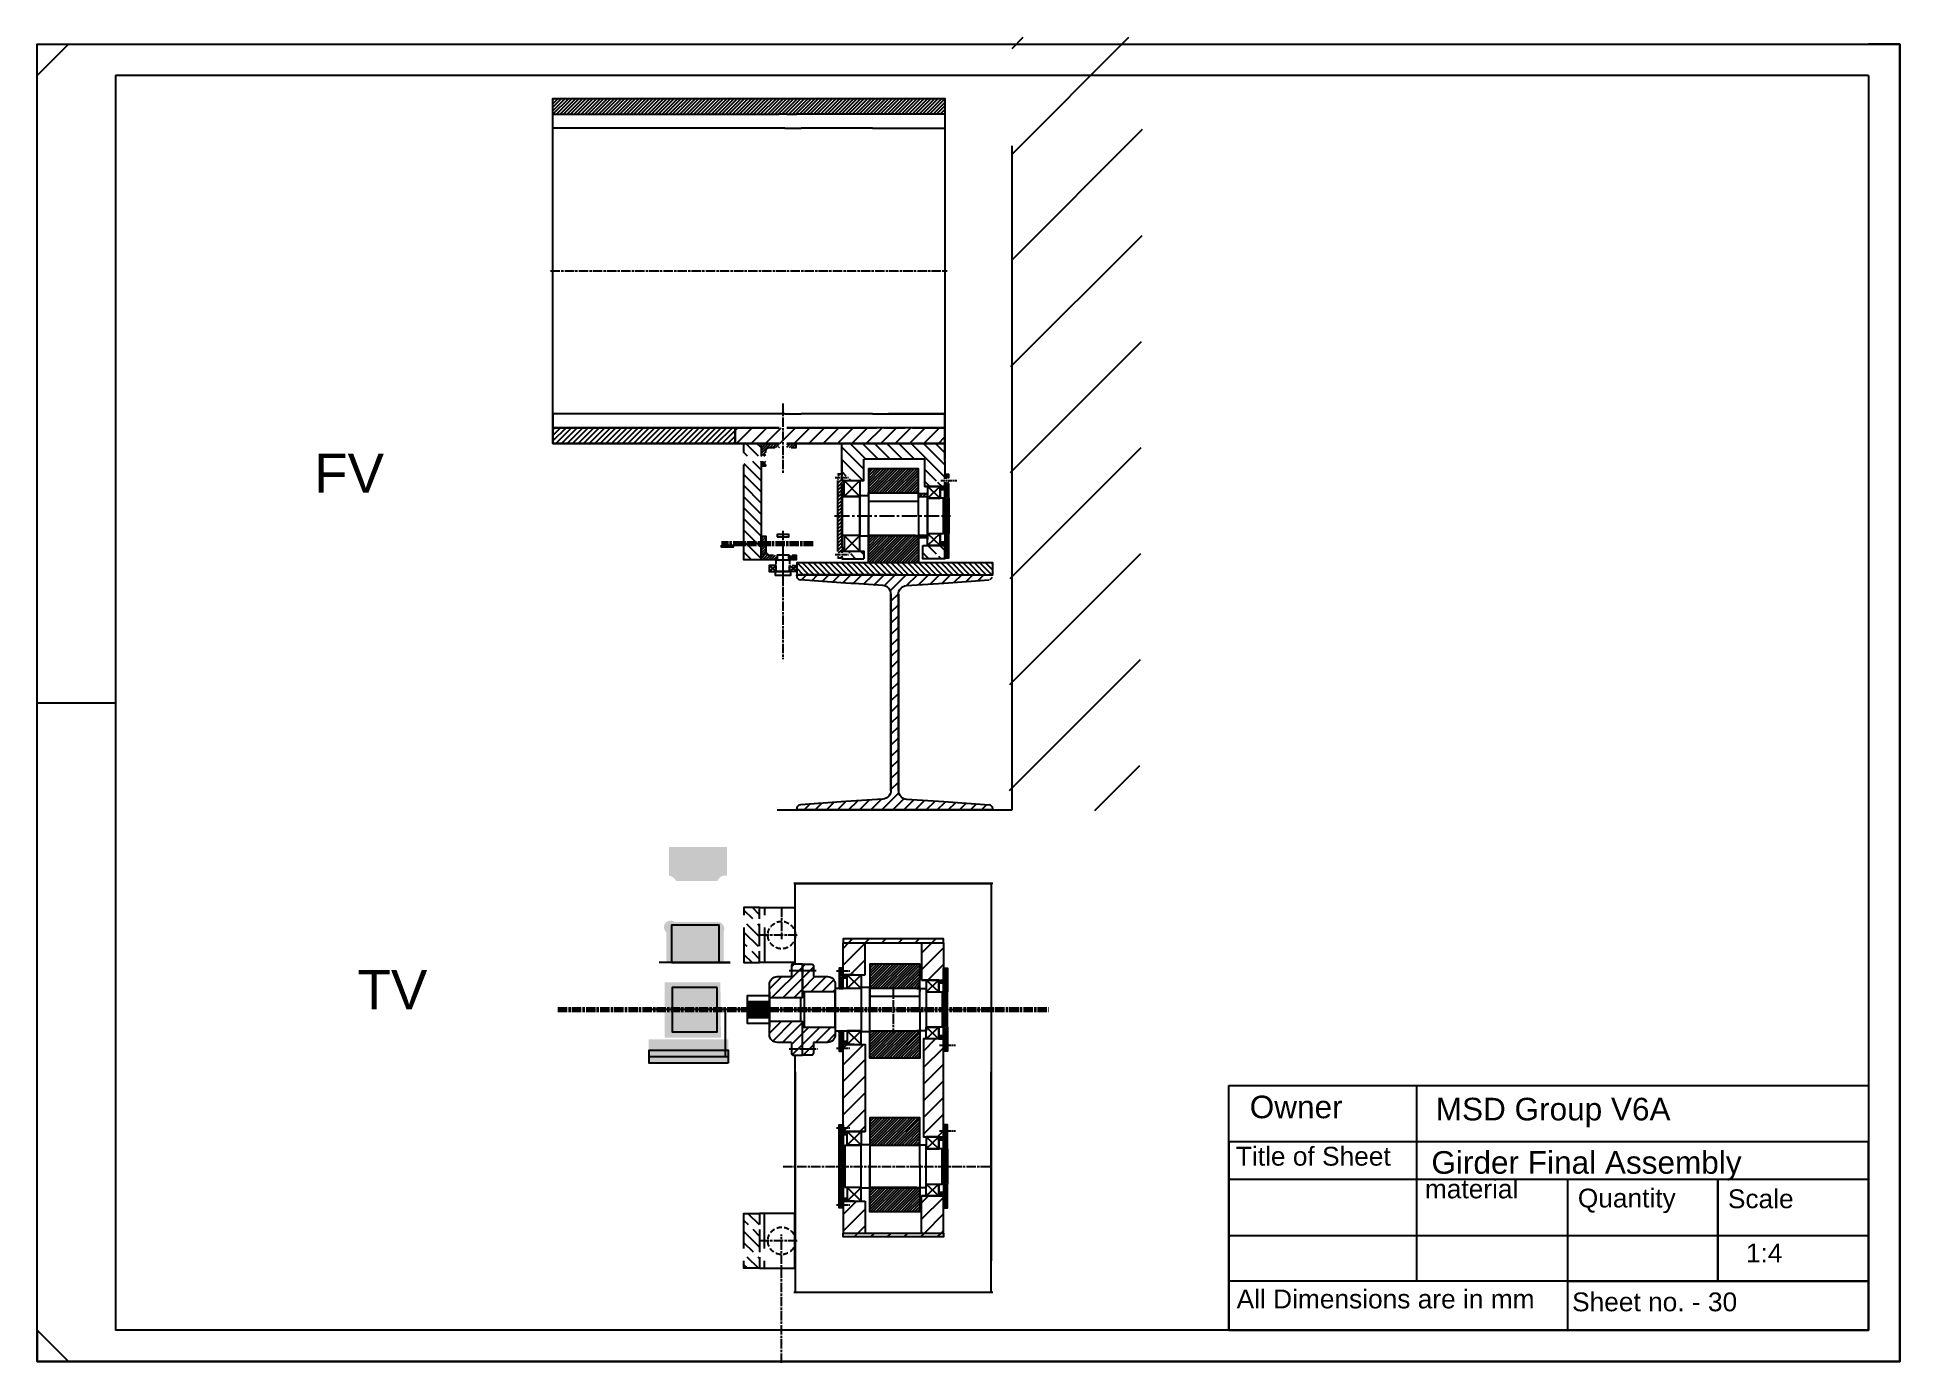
# Model space of a CAD drawing. Header units: millimetres. Extents: x -15074 to 21675, y -7568 to 6574.
# Drawn here: x 17685 to 20061, y 779 to 2470 of the extents above; entities that cross this region are included whole.
import ezdxf

# ---------------------------------------------------------------- set-up
doc = ezdxf.new("R2010")
doc.units = ezdxf.units.MM
for name, pattern in [('AM_ISO02W050', [7.5, 6, -1.5]), ('AM_ISO08W050', [18, 12, -1.5, 3, -1.5]), ('AM_ISO08W050x2', [9, 6, -0.75, 1.5, -0.75]), ('Amconstr', [9999, 9999, 0]), ('CENTER2', [28.575000000000003, 19.05, -3.175, 3.175, -3.175]), ('HIDDEN', [9.524999999999999, 6.35, -3.175])]:
    doc.linetypes.add(name, pattern=pattern)
for name, color, linetype, lineweight in [('AM_4', 92, 'Continuous', 25), ('AM_7', 142, 'AM_ISO08W050', 25), ('AM_8', 1, 'Continuous', 25), ('AM_CL', 1, 'Amconstr', 25)]:
    doc.layers.add(name, color=color, linetype=linetype, lineweight=lineweight)
doc.styles.get("Standard").update_dxf_attribs({"font": 'arial.ttf'})
doc.linetypes.add('Amzigzag', pattern='A,0.0001,[136,genltshp.shx,S=0.04,R=0,X=0,Y=0],-11', length=11.0001)
pattern_1 = [(135, (6171.887565481011, -1178.217792993993), (-7.778174593052023, -7.778174593052022), [])]
pattern_2 = [(45, (15512.18301660539, 130.1174153861789), (-2.245064030267288, 2.245064030267288), [])]
pattern_3 = [(135, (-305934.3841198671, -102681.821842855), (-1.414213562373095, -1.414213562373095), [])]
pattern_4 = [(45, (-305936.1341198671, -103511.4044888183), (-1.414213562373095, 1.414213562373095), [])]
pattern_5 = [(45, (-305936.1341198671, -103511.4044888183), (-0.7071067811865476, 0.7071067811865476), [])]
pattern_6 = [(135, (-305936.1341198671, -103511.4044888183), (-1.414213562373095, -1.414213562373095), [])]
pattern_7 = [(45, (10582.42918566306, -1053.18422717919), (-10.60660171779821, 10.60660171779821), [])]
pattern_8 = [(135, (-307119.9818142422, -103436.9443689917), (-7.071067811865476, -7.071067811865475), [])]
pattern_9 = [(45, (12038.47675260359, -1044.269004120292), (-0.9899494936611666, 0.9899494936611666), [])]
pattern_10 = [(45, (10582.42918566306, -1053.18422717919), (-7.071067811865476, 7.071067811865476), [])]
pattern_11 = [(45, (12038.47675260359, -1044.269004120292), (-7.071067811865475e-05, 7.071067811865475e-05), [])]
pattern_12 = [(45, (15513.86546967166, -501.4792320765123), (-1.767766952966369, 1.767766952966369), [])]
pattern_13 = [(45, (15513.8978687584, -499.4652305770933), (-1.767766952966369, 1.767766952966369), [])]
pattern_14 = [(135, (-305947.229500272, -102880.8078413556), (-7.071067811865476, -7.071067811865475), [])]
pattern_15 = [(45, (6171.887565481011, -1178.217792993993), (-1.767766952966369, 1.767766952966369), [])]

msp = doc.modelspace()

# ---------------------------------------------------------------- texts
at = {"attachment_point": 1}
for s, width, gutter_width, heights, insert, char_height in [('FV', 201.9069647166179, 12.5, [0], (18038.60714861704, 1939.101033858373), 50), ('TV', 134.6243407164002, 12.5, [0], (18093.87596650654, 1280.430633939221), 50), (' Owner', 202.4705801897217, 60, [0], (19220.99135205617, 1120.15115187308), 28.8), ('MSD Group V6A', 450.9572252027158, 60, [0], (19469.47798065782, 1117.392509133573), 28.8), ('Title of Sheet', 219.0363674648252, 60, [0], (19214.54910691964, 1054.863262849907), 24), ('Girder Final Assembly', 456.4791542944178, 60, [0], (19463.95605156611, 1049.345977370886), 28.8), ('material', 181.7505127267301, 60, [0], (19455.67317433992, 1013.159325778081), 24), ('Quantity', 161.056144824675, 60, [0], (19650.78119334827, 1001.52949453556), 24), ('Scale', 165.6577414601866, 60, [0], (19842.20793176595, 1000.609944784777), 24), ('\\pxi-3,l4,t4;1:4', 163.7885157512733, 60, [0], (19841.16771380645, 931.4502412594047), 24), ('All Dimensions are in mm', 463.3835227518371, 60, [0], (19215.46942296447, 872.7928094779381), 24), ('Sheet no. - 30', 348.8016026516671, 60, [8.691603835427303], (19643.41861575556, 869.114616987641), 24)]:
    msp.add_mtext_dynamic_manual_height_columns(s, width=width, gutter_width=gutter_width, heights=heights, dxfattribs=dict(at, insert=insert, char_height=char_height))

# ---------------------------------------------------------------- blocks, each defined once
blk = doc.blocks.new('*U277')
at = {"color": 0, "linetype": 'CENTER2', "transparency": 16777216}
blk.add_line((-112.9070460446328, 0), (34.84494833000463, 0), dxfattribs=at)

# ---------------------------------------------------------------- hatches: boundary and pattern name
h = msp.add_hatch()
h.set_pattern_fill('ANSI31', color=256, scale=30)
h.set_pattern_definition([(45, (23721.04628521891, 5361.943433669279), (-67.35192090801866, 67.35192090801866), [])])
h.paths.add_polyline_path([(19095.78657775419, 2470.089672749097), (18929.25407983409, 2470.089672749097), (18925.42576852895, 1483.75428184378), (19091.95826644904, 1483.75428184378)])
h = msp.add_hatch()
h.set_pattern_fill('ANSI31', color=256)
h.set_pattern_definition([(45, (15843.29295778533, 522.9823565141069), (-2.245064030267288, 2.245064030267288), [])])
h.paths.add_polyline_path([(18843.25407983409, 2371.983654002543), (18802.0165798341, 2371.983654002543), (18738.75255119169, 2371.983654002543), (18654.36196023901, 2371.983654002543), (18644.83696023899, 2371.983654002543), (18641.5165798341, 2371.983654002543), (18631.99157983408, 2371.983654002543), (18343.25407983409, 2371.983654002543), (18343.25407983409, 2391.983654002543), (18582.40370823891, 2391.983654002543), (18599.46946023894, 2391.983654002543), (18631.99157983408, 2391.983654002543), (18641.5165798341, 2391.983654002543), (18644.83696023899, 2391.983654002543), (18653.75407983409, 2391.983654002543), (18654.36196023901, 2391.983654002543), (18756.49157983408, 2391.983654002543), (18802.0165798341, 2391.983654002543), (18843.25407983409, 2391.983654002543)])
h = msp.add_hatch()
h.set_pattern_fill('_U', color=256, scale=5, angle=45, pattern_type=0)
h.set_pattern_definition([(45, (15843.29295778533, 522.9823565141069), (-3.535533905932738, 3.535533905932738), [])])
h.paths.add_polyline_path([(18343.25407983409, 1971.983654002543), (18343.25407983409, 1951.983654002543), (18575.75407983409, 1951.983654002543), (18575.75407983409, 1971.983654002543)])
h = msp.add_hatch()
h.set_pattern_fill('_U', color=256, scale=11, angle=135, pattern_type=0)
h.set_pattern_definition(pattern_1)
h.paths.add_polyline_path([(18843.25407983409, 1951.983654002543), (18711.78922768108, 1951.983654002543), (18711.78922768108, 1931.983654002543), (18711.78922768108, 1910.759967546116), (18722.18922768108, 1910.759967546116), (18722.78922768108, 1910.159967546116), (18722.78922768108, 1907.359967546116), (18722.18922768108, 1906.759967546116), (18711.78922768108, 1906.759967546116), (18711.78922768108, 1905.664892401413), (18711.78922768108, 1904.541814257871), (18739.78922768108, 1904.541814257871), (18739.78922768108, 1914.05581575729), (18739.78922768108, 1931.983654002543), (18817.79851033493, 1931.983654002543), (18817.79851033493, 1930.049427013466), (18817.79851033493, 1897.027812758452), (18843.25407983409, 1897.027812758452), (18843.25407983409, 1902.777812758452), (18832.85407983409, 1902.777812758452), (18832.25407983409, 1903.377812758452), (18832.25407983409, 1906.177812758452), (18832.85407983409, 1906.777812758452), (18843.25407983409, 1906.777812758452), (18843.25407983409, 1912.527812758452), (18843.25407983409, 1930.049427013466)])
h = msp.add_hatch()
h.set_pattern_fill('ANSI31', color=256)
h.set_pattern_definition(pattern_2)
h.paths.add_polyline_path([(18711.78922768108, 1900.05581575729), (18714.78922768108, 1900.05581575729), (18714.78922768108, 1904.541814257871), (18711.78922768108, 1904.541814257871), (18711.78922768108, 1906.759967546116), (18708.18922768108, 1906.759967546116), (18707.48922768109, 1906.759967546116), (18706.78922768108, 1906.759967546116), (18706.78922768108, 1904.759967546116), (18706.78922768108, 1886.527812758452), (18706.78922768108, 1859.541814257871), (18711.78922768108, 1859.541814257871), (18711.78922768108, 1886.527812758452)])
h.paths.add_polyline_path([(18711.78922768108, 1913.38613189137), (18706.78922768108, 1913.38613189137), (18706.78922768108, 1912.759967546116), (18706.78922768108, 1910.759967546116), (18707.48922768109, 1910.759967546116), (18708.18922768108, 1910.759967546116), (18711.78922768108, 1910.759967546116)])
h.paths.add_polyline_path([(18711.78922768108, 1859.541814257871), (18706.78922768108, 1859.541814257871), (18706.78922768108, 1832.527812758452), (18706.78922768108, 1814.295657970788), (18706.78922768108, 1812.295657970788), (18707.48922768109, 1812.295657970788), (18708.18922768108, 1812.295657970788), (18711.78922768108, 1812.295657970788), (18711.78922768108, 1814.541814257871), (18714.78922768108, 1814.541814257871), (18714.78922768108, 1819.027812758452), (18711.78922768108, 1819.027812758452), (18711.78922768108, 1832.527812758452)])
h.paths.add_polyline_path([(18711.78922768108, 1808.295657970788), (18708.18922768108, 1808.295657970788), (18707.48922768109, 1808.295657970788), (18706.78922768108, 1808.295657970788), (18706.78922768108, 1806.295657970788), (18706.78922768108, 1805.846249734955), (18711.78922768108, 1805.846249734955)])
h = msp.add_hatch()
h.set_pattern_fill('ANSI31', color=256)
h.set_pattern_definition(pattern_2)
h.paths.add_polyline_path([(18821.25407983409, 1884.541814257871), (18821.25407983409, 1887.541814257871), (18809.82162676782, 1887.541814257871), (18809.82162676782, 1884.541814257871)])
h.paths.add_polyline_path([(18821.25407983409, 1831.541814257871), (18821.25407983409, 1834.541814257871), (18809.82162676782, 1834.541814257871), (18809.82162676782, 1832.527812758452), (18809.83886300215, 1832.527812758452), (18809.83886300215, 1831.541814257871)])
h = msp.add_hatch()
h.set_pattern_fill('_U', color=256, scale=11, angle=135, pattern_type=0)
h.set_pattern_definition(pattern_1)
h.paths.add_polyline_path([(18739.78922768108, 1814.541814257871), (18711.78922768108, 1814.541814257871), (18711.78922768108, 1812.295657970788), (18722.18922768108, 1812.295657970788), (18722.78922768108, 1811.695657970788), (18722.78922768108, 1808.895657970788), (18722.18922768108, 1808.295657970788), (18711.78922768108, 1808.295657970788), (18711.78922768108, 1805.027812758452), (18739.78922768108, 1805.027812758452)])
h = msp.add_hatch()
h.set_pattern_fill('_U', color=256, scale=11, angle=135, style=0, pattern_type=0)
h.set_pattern_definition(pattern_1)
h.paths.add_polyline_path([(18843.25407983409, 1822.027812758452), (18815.25407983409, 1822.027812758452), (18815.25407983409, 1805.027812758452), (18843.25407983409, 1805.027812758452), (18843.25407983409, 1808.269026335181), (18832.83928616583, 1808.269026335181), (18832.23928616583, 1808.86902633518), (18832.23928616583, 1811.669026335181), (18832.83928616583, 1812.269026335181), (18843.25407983409, 1812.269026335181)])
at = {"layer": 'AM_8', "true_color": 0x000000}
h = msp.add_hatch(dxfattribs=at)
h.set_pattern_fill('_U', color=18, scale=13, angle=45, style=0, pattern_type=0)
h.set_pattern_definition([(45, (15843.29295778533, 522.9823565141069), (-9.19238815542512, 9.19238815542512), [])])
h.paths.add_polyline_path([(18843.25407983409, 1971.983654002543), (18575.75407983409, 1971.983654002543), (18575.75407983409, 1951.983654002543), (18843.25407983409, 1951.983654002543)])
h = msp.add_hatch(dxfattribs=at)
h.set_pattern_fill('_U', color=18, scale=10, angle=135, style=0, pattern_type=0)
h.set_pattern_definition(pattern_14)
h.paths.add_polyline_path([(18586.62407983403, 1935.658654002546), (18608.75407983403, 1935.658654002546), (18608.75407983403, 1938.833654002548), (18608.75407983409, 1945.18365400254), (18608.75407983409, 1946.983654002543), (18608.75407983403, 1951.983654002543), (18586.62407983403, 1951.983654002543)])
h = msp.add_hatch(dxfattribs=at)
h.set_pattern_fill('_U', color=18, scale=2.5, angle=45, style=0, pattern_type=0)
h.set_pattern_definition(pattern_15)
edge = h.paths.add_edge_path()
edge.add_line((18608.75407983403, 1945.18365400254), (18608.75407983403, 1938.833654002548))
edge.add_line((18608.75407983403, 1938.833654002548), (18608.75407983409, 1935.658654002546))
edge.add_line((18608.75407983409, 1935.658654002546), (18614.75407983409, 1935.658654002546))
edge.add_line((18614.75407983409, 1935.658654002546), (18614.75407983409, 1941.983654002543))
edge.add_arc((18619.75408417307, 1941.983653987657), 5.000004338979124, 179.7119673763102, 179.9999998294226, ccw=False)
edge.add_arc((18619.75407983431, 1941.983654002341), 5.000000000201104, 90.00000000252209, 179.7119672946322, ccw=False)
edge.add_line((18619.75407983409, 1946.983654002543), (18626.4416798341, 1946.983654002543))
edge.add_line((18626.4416798341, 1946.983654002543), (18626.44167983409, 1947.014923604147))
edge.add_line((18626.44167983409, 1947.014923604147), (18631.82647983409, 1947.014923604147))
edge.add_line((18631.82647983409, 1947.014923604147), (18631.82647983409, 1951.983654002543))
edge.add_line((18631.82647983409, 1951.983654002543), (18608.83662983408, 1951.983654002543))
edge.add_line((18608.83662983408, 1951.983654002543), (18608.75407983409, 1946.983654002543))
edge.add_line((18608.75407983409, 1946.983654002543), (18608.75407983403, 1945.18365400254))
h = msp.add_hatch(dxfattribs=at)
h.set_pattern_fill('_U', color=18, scale=2.5, angle=45, style=0, pattern_type=0)
h.set_pattern_definition(pattern_15)
h.paths.add_polyline_path([(18653.75407983409, 1951.983654002543), (18641.68167983409, 1951.983654002543), (18641.6816798341, 1947.014923604147), (18647.06647983409, 1947.014923604147), (18647.06647983409, 1946.983654002543), (18653.75407983409, 1946.983654002543)])
h = msp.add_hatch(dxfattribs=at)
h.set_pattern_fill('_U', color=18, scale=10, angle=135, style=0, pattern_type=0)
h.set_pattern_definition(pattern_14)
h.paths.add_polyline_path([(18608.75407983403, 1803.541814257886), (18608.75407983403, 1926.133654002537), (18608.75407983409, 1929.30865400254), (18586.62407983403, 1929.30865400254), (18586.62407983403, 1803.541814257886)])
h = msp.add_hatch(dxfattribs=at)
h.set_pattern_fill('_U', color=18, scale=2, angle=45, style=0, pattern_type=0)
h.set_pattern_definition([(45, (-305947.229500272, -102880.8078413556), (-1.414213562373095, 1.414213562373095), [])])
h.paths.add_polyline_path([(18608.75407983403, 1929.30865400254), (18608.75407983409, 1926.133654002537), (18608.75407983403, 1922.983654002543), (18614.75407983409, 1922.983654002543), (18614.75407983409, 1929.30865400254)])
h = msp.add_hatch(dxfattribs=at)
h.set_pattern_fill('_U', color=18, scale=2.5, angle=45, style=0, pattern_type=0)
h.set_pattern_definition([(45, (15512.18301660539, 130.1174153861789), (-1.767766952966369, 1.767766952966369), [])])
h.paths.add_polyline_path([(18809.78922768108, 1919.527812758452), (18745.78922768108, 1919.527812758452), (18745.78922768108, 1888.841814257871), (18809.78922768108, 1888.841814257871)])
h = msp.add_hatch(dxfattribs=at)
h.set_pattern_fill('_U', color=18, scale=2, angle=135, style=0, pattern_type=0)
h.set_pattern_definition(pattern_3)
h.paths.add_polyline_path([(18848.25407983409, 1906.777812758452), (18843.25407983409, 1906.777812758452), (18843.25407983409, 1912.527812758452), (18848.25407983409, 1912.527812758452)], flags=0)
h.paths.add_polyline_path([(18843.25407983409, 1902.777812758452), (18848.25407983409, 1902.777812758452), (18848.25407983409, 1882.068542260988), (18843.25407983409, 1882.068542260988), (18843.25407983409, 1893.027812758452), (18837.25407983409, 1893.027812758452), (18837.25407983409, 1897.027812758452), (18843.25407983409, 1897.027812758452)], flags=0)
edge = h.paths.add_edge_path(flags=0)
edge.add_line((18843.25407983409, 1902.777812758452), (18848.25407983409, 1902.777812758452))
edge.add_line((18843.25407983409, 1902.777812758452), (18843.25407983409, 1906.777812758452))
edge.add_line((18848.25407983409, 1906.777812758452), (18843.25407983409, 1906.777812758452))
edge.add_line((18848.25407983409, 1906.777812758452), (18848.25407983409, 1902.777812758452))
edge = h.paths.add_edge_path(flags=0)
edge.add_line((18843.25407983409, 1902.777812758452), (18848.25407983409, 1902.777812758452))
edge.add_line((18843.25407983409, 1902.777812758452), (18843.25407983409, 1906.777812758452))
edge.add_line((18848.25407983409, 1906.777812758452), (18843.25407983409, 1906.777812758452))
edge.add_line((18848.25407983409, 1906.777812758452), (18848.25407983409, 1902.777812758452))
h = msp.add_hatch(dxfattribs=at)
h.set_pattern_fill('_U', color=18, scale=2, angle=135, style=0, pattern_type=0)
h.set_pattern_definition(pattern_3)
h.paths.add_polyline_path([(18848.25407983409, 1882.027812758452), (18848.25407983409, 1837.027812758452), (18843.25407983409, 1837.027812758452), (18843.25407983409, 1882.027812758452)])
h = msp.add_hatch(dxfattribs=at)
h.set_pattern_fill('_U', color=18, scale=2.5, angle=45, style=0, pattern_type=0)
h.set_pattern_definition([(45, (-305934.3841198671, -102880.8078413556), (-1.767766952966369, 1.767766952966369), [])])
edge = h.paths.add_edge_path()
edge.add_line((18614.75407983409, 1833.541814257886), (18608.75407983409, 1833.541814257886))
edge.add_line((18608.75407983409, 1833.541814257886), (18608.75407983409, 1803.541814257886))
edge.add_line((18608.75407983409, 1803.541814257886), (18629.25407983409, 1803.541814257886))
edge.add_line((18629.25407983409, 1803.541814257886), (18629.25407983409, 1809.541814257886))
edge.add_line((18629.25407983409, 1809.541814257886), (18624.84782983409, 1809.541814257886))
edge.add_line((18624.84782983409, 1809.541814257886), (18619.75407983409, 1809.5418142579))
edge.add_arc((18619.75407983403, 1814.541814257842), 4.999999999941792, 179.9999999994997, 270.000000000667, ccw=False)
edge.add_line((18614.75407983409, 1814.541814257886), (18614.75407983409, 1833.541814257886))
h = msp.add_hatch(dxfattribs=at)
h.set_pattern_fill('_U', color=18, scale=2.5, angle=45, style=0, pattern_type=0)
h.set_pattern_definition([(45, (15512.21541569213, 132.1314168855979), (-1.767766952966369, 1.767766952966369), [])])
h.paths.add_polyline_path([(18809.82162676782, 1834.541814257871), (18745.82162676782, 1834.541814257871), (18745.82162676782, 1799.541814257871), (18809.82162676782, 1799.541814257871)])
h = msp.add_hatch(dxfattribs=at)
h.set_pattern_fill('_U', color=18, scale=2, angle=135, style=0, pattern_type=0)
h.set_pattern_definition(pattern_3)
h.paths.add_polyline_path([(18837.25407983409, 1822.027812758452), (18837.25407983409, 1826.027812758452), (18843.25407983409, 1826.027812758452), (18843.25407983409, 1837.027812758452), (18848.25407983409, 1837.027812758452), (18848.25407983409, 1805.910541578534), (18843.25407983409, 1805.910541578534), (18843.25407983409, 1822.027812758452)])
h = msp.add_hatch(dxfattribs=at)
h.set_pattern_fill('_U', color=18, scale=0.001, angle=45, style=0, pattern_type=0)
h.set_pattern_definition([(45, (-307118.2318142422, -103084.6241067588), (-0.0007071067811865476, 0.0007071067811865476), [])])
h.paths.add_polyline_path([(18573.13373037463, 1819.877725271901), (18573.13373037463, 1822.205903243841), (18558.19824374589, 1822.249030388819), (18558.19824374589, 1819.920852416879), (18561.72993435373, 1819.910654440973)])
h = msp.add_hatch(dxfattribs=at)
h.set_pattern_fill('_U', color=18, scale=2, angle=45, style=0, pattern_type=0)
h.set_pattern_definition([(45, (-305934.3841198671, -102880.8078413556), (-1.414213562373095, 1.414213562373095), [])])
h.paths.add_polyline_path([(18653.75407983409, 1809.541814257886), (18644.25407983409, 1809.541814257886), (18644.25407983409, 1803.541814257886), (18653.75407983409, 1803.541814257886)])
at = {"layer": 'AM_8'}
h = msp.add_hatch(dxfattribs=at)
h.set_pattern_fill('_U', color=0, scale=10, angle=45, style=0, pattern_type=0)
h.set_pattern_definition([(45, (-304458.1443432476, -102618.1536914872), (-7.071067811865476, 7.071067811865476), [])])
edge = h.paths.add_edge_path(flags=0)
edge.add_arc((18659.25407983409, 1782.974815435053), 5, 180.0000000003335, 266.0000000002095)
edge.add_line((18654.25407983409, 1784.541814257871), (18654.25407983409, 1782.974815435024))
edge.add_line((18904.25407983409, 1784.541814257871), (18654.25407983409, 1784.541814257871))
edge.add_line((18904.25407983409, 1782.974815435024), (18904.25407983409, 1784.541814257871))
edge.add_arc((18899.25407983409, 1782.974815435038), 5.000000000006021, 273.9999999997905, 359.9999999998333)
edge.add_line((18794.18675862293, 1770.615583132836), (18899.6028622028, 1777.986995183732))
edge.add_arc((18794.95407983416, 1759.642378579942), 11.00000000005377, 94.0000000002013, 179.9999999995452)
edge.add_line((18783.9540798341, 1509.441249935713), (18783.9540798341, 1759.642378580029))
edge.add_arc((18794.95407983405, 1509.441249935611), 10.99999999994179, 179.9999999994694, 266.0000000003666)
edge.add_line((18899.60286220291, 1491.09663333201), (18794.18675862293, 1498.468045382862))
edge.add_arc((18899.25407983409, 1486.108813080733), 5, -1.667628430584951e-10, 85.99999999886704)
edge.add_line((18904.25407983409, 1484.541814257871), (18904.25407983409, 1486.108813080718))
edge.add_line((18654.25407983409, 1484.541814257871), (18904.25407983409, 1484.541814257871))
edge.add_line((18654.25407983409, 1486.108813080718), (18654.25407983409, 1484.541814257871))
edge.add_arc((18659.25407983409, 1486.108813080704), 5.000000000006021, 93.99999999979055, 179.9999999998332)
edge.add_line((18764.32140104525, 1498.468045382906), (18658.90529746539, 1491.09663333201))
edge.add_arc((18763.55407983402, 1509.441249935815), 11.00000000005377, 274.0000000002013, 359.9999999995452)
edge.add_line((18774.55407983408, 1759.642378580029), (18774.55407983408, 1509.441249935728))
edge.add_arc((18763.55407983414, 1759.642378580131), 10.99999999994179, -5.30567409743018e-10, 86.00000000036658)
edge.add_line((18658.90529746539, 1777.986995183717), (18764.32140104525, 1770.615583132894))
h = msp.add_hatch(dxfattribs=at)
h.set_pattern_fill('_U', color=0, scale=5, angle=135, style=0, pattern_type=0)
h.set_pattern_definition([(135, (-305934.3841198671, -102881.8078413556), (-3.535533905932738, -3.535533905932737), [])])
edge = h.paths.add_edge_path(flags=0)
edge.add_line((18654.25407983409, 1784.541814257871), (18904.25407983409, 1784.541814257871))
edge.add_line((18654.25407983409, 1799.541814257871), (18654.25407983409, 1784.541814257871))
edge.add_line((18904.25407983409, 1799.541814257871), (18654.25407983409, 1799.541814257871))
edge.add_line((18904.25407983409, 1784.541814257871), (18904.25407983409, 1799.541814257871))
at = {"layer": 'AM_8', "true_color": 0xffffff}
h = msp.add_hatch(dxfattribs=at)
h.set_pattern_fill('_U', scale=0.0001, angle=225, style=0, pattern_type=0)
h.set_pattern_definition([(225, (26455.00768035505, 4051.796885111195), (7.071067811865474e-05, -7.071067811865477e-05), [])])
edge = h.paths.add_edge_path()
edge.add_line((18491.32439929022, 1400.806328966003), (18491.32439929022, 1437.356328966003))
edge.add_line((18491.32439929022, 1437.356328966003), (18565.45872052626, 1437.356328966003))
edge.add_line((18565.45872052626, 1437.356328966003), (18565.45872052626, 1400.806328966003))
edge.add_arc((18563.35256238069, 1390.198559290798), 10.81483608827873, 78.77004876469957, 159.563224527283)
edge.add_line((18553.21843300906, 1393.974814247134), (18500.21843300906, 1393.974814247134))
edge.add_arc((18489.47523438278, 1389.193494495732), 11.7591383735721, 23.99171876591203, 80.9524884172755)
at = {"layer": 'AM_8', "true_color": 0x000000}
h = msp.add_hatch(dxfattribs=at)
h.set_pattern_fill('_U', color=18, scale=10, angle=135, style=0, pattern_type=0)
h.set_pattern_definition(pattern_8)
h.paths.add_polyline_path([(18587.00407983409, 1345.620166795183), (18607.00407983409, 1345.620166795183), (18607.00407983409, 1359.94516679518), (18587.00407983409, 1359.94516679518)])
at = {"layer": 'AM_8', "true_color": 0xffffff}
h = msp.add_hatch(dxfattribs=at)
h.set_pattern_fill('_U', scale=0.0001, angle=45, style=0, pattern_type=0)
h.set_pattern_definition(pattern_11)
edge = h.paths.add_edge_path()
edge.add_line((18488.00039450381, 1328.44516679518), (18488.00039450381, 1289.79516679518))
edge.add_line((18488.00039450381, 1289.79516679518), (18560.88402158853, 1289.79516679518))
edge.add_line((18560.88402158853, 1289.79516679518), (18560.88402158853, 1328.44516679518))
edge.add_arc((18552.83833667083, 1332.766738396313), 9.132854258039757, 331.7584599957688, 458.6267712432658)
edge.add_line((18551.46843300906, 1341.796267224333), (18498.46843300906, 1341.796267224333))
edge.add_arc((18493.38736005882, 1335.000798221708), 8.485028066619206, 53.21398988977629, 230.5889943584484)
at = {"layer": 'AM_8', "true_color": 0x000000}
h = msp.add_hatch(dxfattribs=at)
h.set_pattern_fill('_U', color=18, scale=10, angle=135, style=0, pattern_type=0)
h.set_pattern_definition(pattern_8)
h.paths.add_polyline_path([(18587.00407983409, 1339.270166795177), (18587.00407983409, 1310.620166795183), (18607.00407983409, 1310.620166795183), (18607.00407983409, 1339.270166795177)])
h = msp.add_hatch(dxfattribs=at)
h.set_pattern_fill('_U', color=18, scale=15, angle=45, style=0, pattern_type=0)
h.set_pattern_definition(pattern_7)
h.paths.add_polyline_path([(18841.50407983409, 1319.94516679518), (18713.50407983409, 1319.94516679518), (18713.50407983409, 1314.94516679518), (18841.50407983409, 1314.94516679518)])
h = msp.add_hatch(dxfattribs=at)
h.set_pattern_fill('_U', color=18, scale=15, angle=45, style=0, pattern_type=0)
h.set_pattern_definition(pattern_7)
h.paths.add_polyline_path([(18741.50407983409, 1274.44516679518), (18741.50407983409, 1314.94516679518), (18713.50407983409, 1314.94516679518), (18713.50407983409, 1274.44516679518)])
h = msp.add_hatch(dxfattribs=at)
h.set_pattern_fill('_U', color=18, scale=15, angle=45, style=0, pattern_type=0)
h.set_pattern_definition(pattern_7)
h.paths.add_polyline_path([(18841.50407983409, 1267.44516679518), (18841.50407983409, 1314.94516679518), (18813.50407983409, 1314.94516679518), (18813.50407983409, 1267.44516679518)])
h = msp.add_hatch(dxfattribs=at)
h.set_pattern_fill('_U', color=18, scale=10, angle=135, style=0, pattern_type=0)
h.set_pattern_definition(pattern_8)
h.paths.add_polyline_path([(18587.00407983409, 1289.94516679518), (18607.00407983409, 1289.94516679518), (18607.00407983409, 1304.270166795177), (18587.00407983409, 1304.270166795177)])
h = msp.add_hatch(dxfattribs=at)
h.set_pattern_fill('_U', color=18, scale=10, angle=45, style=0, pattern_type=0)
h.set_pattern_definition(pattern_10)
edge = h.paths.add_edge_path()
edge.add_line((18619.50407983409, 1261.94516679518), (18619.50407983409, 1244.94516679518))
edge.add_line((18619.50407983409, 1244.94516679518), (18661.50407983409, 1244.94516679518))
edge.add_line((18661.50407983409, 1244.94516679518), (18661.50407983409, 1287.94516679518))
edge.add_line((18661.50407983409, 1287.94516679518), (18649.50407983409, 1287.94516679518))
edge.add_arc((18649.50407983409, 1285.94516679518), 2, 90, 180)
edge.add_line((18647.50407983409, 1285.94516679518), (18647.50407983409, 1271.94516679518))
edge.add_line((18647.50407983409, 1271.94516679518), (18629.50407983409, 1271.94516679518))
edge.add_arc((18629.50407983409, 1261.94516679518), 9.999999999999545, 90, 180.0000000000026)
h = msp.add_hatch(dxfattribs=at)
h.set_pattern_fill('_U', color=18, scale=10, angle=45, style=0, pattern_type=0)
h.set_pattern_definition(pattern_10)
edge = h.paths.add_edge_path()
edge.add_arc((18673.50407983409, 1285.94516679518), 2, 0, 90)
edge.add_line((18673.50407983409, 1287.945166795179), (18661.50407983409, 1287.94516679518))
edge.add_line((18661.50407983409, 1287.94516679518), (18661.50407983409, 1252.44516679518))
edge.add_line((18661.50407983409, 1252.44516679518), (18703.50407983409, 1252.44516679518))
edge.add_line((18703.50407983409, 1252.44516679518), (18703.50407983409, 1261.94516679518))
edge.add_arc((18693.50407983409, 1261.94516679518), 10, 359.9999999999974, 450)
edge.add_line((18693.50407983409, 1271.94516679518), (18675.50407983409, 1271.94516679518))
edge.add_line((18675.50407983409, 1271.94516679518), (18675.50407983409, 1285.94516679518))
h = msp.add_hatch(dxfattribs=at)
h.set_pattern_fill('_U', color=18, scale=2.5, angle=45, style=0, pattern_type=0)
h.set_pattern_definition(pattern_12)
h.paths.add_polyline_path([(18811.47168074735, 1287.931165295761), (18747.47168074735, 1287.931165295761), (18747.47168074735, 1257.24516679518), (18811.47168074735, 1257.24516679518)])
at = {"layer": 'AM_8', "true_color": 0xffffff}
h = msp.add_hatch(dxfattribs=at)
h.set_pattern_fill('_U', scale=0.001, angle=45, style=0, pattern_type=0)
h.set_pattern_definition([(45, (10582.42918566306, -1053.18422717919), (-0.0007071067811865476, 0.0007071067811865476), [])])
h.paths.add_polyline_path([(18556.694049297, 1264.686331904604), (18485.93186192184, 1264.884181157824), (18485.93186192184, 1193.909272154284), (18557.8576196331, 1193.909272154284), (18557.8576196331, 1207.89516679518), (18557.27352396002, 1207.89516679518), (18557.27352396002, 1251.99516679518), (18556.694049297, 1251.79731754196)])
at = {"layer": 'AM_8', "true_color": 0x000000}
h = msp.add_hatch(dxfattribs=at)
h.set_pattern_fill('_U', color=18, scale=2, angle=45, style=0, pattern_type=0)
h.set_pattern_definition(pattern_4)
h.paths.add_polyline_path([(18713.50407983409, 1282.94516679518), (18708.50407983409, 1282.94516679518), (18708.50407983409, 1258.94516679518), (18713.50407983409, 1258.94516679518), (18713.50407983409, 1270.44516679518), (18718.50407983409, 1270.44516679518), (18718.50407983409, 1274.44516679518), (18713.50407983409, 1274.44516679518)])
h = msp.add_hatch(dxfattribs=at)
h.set_pattern_fill('_U', color=18, scale=2, angle=135, style=0, pattern_type=0)
h.set_pattern_definition(pattern_6)
h.paths.add_polyline_path([(18835.50407983409, 1267.44516679518), (18835.50407983409, 1263.44516679518), (18841.50407983409, 1263.44516679518), (18841.50407983409, 1252.44516679518), (18846.50407983409, 1252.44516679518), (18846.50407983409, 1282.94516679518), (18841.50407983409, 1282.94516679518), (18841.50407983409, 1267.44516679518)])
at = {"layer": 'AM_8', "true_color": 0xffffff}
h = msp.add_hatch(dxfattribs=at)
h.set_pattern_fill('_U', scale=0.0001, angle=45, style=0, pattern_type=0)
h.set_pattern_definition(pattern_11)
h.paths.add_polyline_path([(18618.83835339072, 1239.987151689477), (18596.96843300906, 1239.987151689477), (18590.96843300906, 1239.987151689477), (18590.96843300906, 1222.79516679518), (18590.96843300906, 1219.903181900883), (18618.83835339072, 1219.903181900883)])
at = {"layer": 'AM_8', "true_color": 0x000000}
h = msp.add_hatch(dxfattribs=at)
h.set_pattern_fill('_U', color=18, angle=45, style=0, pattern_type=0)
h.set_pattern_definition(pattern_5)
h.paths.add_polyline_path([(18713.50407983409, 1258.94516679518), (18708.50407983409, 1258.94516679518), (18708.50407983409, 1256.94516679518), (18713.50407983409, 1256.94516679518)])
h = msp.add_hatch(dxfattribs=at)
h.set_pattern_fill('_U', color=18, scale=2, angle=135, style=0, pattern_type=0)
h.set_pattern_definition(pattern_6)
h.paths.add_polyline_path([(18846.50407983409, 1207.44516679518), (18846.50407983409, 1252.44516679518), (18841.50407983409, 1252.44516679518), (18841.50407983409, 1207.44516679518)])
h = msp.add_hatch(dxfattribs=at)
h.set_pattern_fill('_U', color=18, scale=10, angle=45, style=0, pattern_type=0)
h.set_pattern_definition(pattern_10)
edge = h.paths.add_edge_path()
edge.add_arc((18629.50407983409, 1197.945166795179), 10, 179.9999999999974, 270)
edge.add_line((18629.50407983409, 1187.94516679518), (18647.50407983409, 1187.94516679518))
edge.add_line((18647.50407983409, 1187.94516679518), (18647.50407983409, 1173.94516679518))
edge.add_arc((18649.50407983409, 1173.94516679518), 2, 180, 270)
edge.add_line((18649.50407983409, 1171.945166795179), (18661.50407983409, 1171.94516679518))
edge.add_line((18661.50407983409, 1171.94516679518), (18661.50407983409, 1214.94516679518))
edge.add_line((18661.50407983409, 1214.94516679518), (18619.50407983409, 1214.94516679518))
edge.add_line((18619.50407983409, 1214.94516679518), (18619.50407983409, 1197.94516679518))
at = {"layer": 'AM_8', "true_color": 0xffffff}
h = msp.add_hatch(dxfattribs=at)
h.set_pattern_fill('_U', scale=1e-05, angle=45, style=0, pattern_type=0)
h.set_pattern_definition([(45, (12038.47675260359, -1044.269004120292), (-7.071067811865476e-06, 7.071067811865476e-06), [])])
h.paths.add_polyline_path([(18566.96843300906, 1191.871742644263), (18465.25050177559, 1191.871742644263), (18465.25050177559, 1170.09516679518), (18466.03884609386, 1170.09516679518), (18466.03884609386, 1161.456890250828), (18566.96843300906, 1161.456890250828)])
at = {"layer": 'AM_8', "true_color": 0x000000}
h = msp.add_hatch(dxfattribs=at)
h.set_pattern_fill('_U', color=18, scale=10, angle=45, style=0, pattern_type=0)
h.set_pattern_definition(pattern_10)
edge = h.paths.add_edge_path()
edge.add_line((18661.50407983409, 1171.94516679518), (18673.50407983409, 1171.94516679518))
edge.add_arc((18673.50407983409, 1173.94516679518), 2, 270, 360)
edge.add_line((18675.50407983409, 1173.94516679518), (18675.50407983409, 1187.94516679518))
edge.add_line((18675.50407983409, 1187.94516679518), (18693.50407983409, 1187.94516679518))
edge.add_arc((18693.50407983409, 1197.945166795179), 9.999999999999545, 270, 360.0000000000026)
edge.add_line((18703.50407983409, 1197.94516679518), (18703.50407983409, 1207.44516679518))
edge.add_line((18703.50407983409, 1207.44516679518), (18661.50407983409, 1207.44516679518))
edge.add_line((18661.50407983409, 1207.44516679518), (18661.50407983409, 1171.94516679518))
h = msp.add_hatch(dxfattribs=at)
h.set_pattern_fill('_U', color=18, angle=45, style=0, pattern_type=0)
h.set_pattern_definition(pattern_5)
h.paths.add_polyline_path([(18708.50407983409, 1200.94516679518), (18713.50407983409, 1200.94516679518), (18713.50407983409, 1202.94516679518), (18708.50407983409, 1202.94516679518)])
h = msp.add_hatch(dxfattribs=at)
h.set_pattern_fill('_U', color=18, scale=2, angle=45, style=0, pattern_type=0)
h.set_pattern_definition(pattern_4)
h.paths.add_polyline_path([(18713.50407983409, 1176.94516679518), (18713.50407983409, 1185.44516679518), (18718.50407983409, 1185.44516679518), (18718.50407983409, 1189.44516679518), (18713.50407983409, 1189.44516679518), (18713.50407983409, 1200.94516679518), (18708.50407983409, 1200.94516679518), (18708.50407983409, 1176.94516679518)])
h = msp.add_hatch(dxfattribs=at)
h.set_pattern_fill('_U', color=18, scale=2.5, angle=45, style=0, pattern_type=0)
h.set_pattern_definition(pattern_13)
h.paths.add_polyline_path([(18811.50407983409, 1202.94516679518), (18747.50407983409, 1202.94516679518), (18747.50407983409, 1167.94516679518), (18811.50407983409, 1167.94516679518)])
h = msp.add_hatch(dxfattribs=at)
h.set_pattern_fill('_U', color=18, scale=15, angle=45, style=0, pattern_type=0)
h.set_pattern_definition(pattern_7)
h.paths.add_polyline_path([(18816.01111472235, 1192.44516679518), (18816.01111472235, 1067.44516679518), (18841.50407983409, 1067.44516679518), (18841.50407983409, 1192.44516679518)])
h = msp.add_hatch(dxfattribs=at)
h.set_pattern_fill('_U', color=18, scale=2, angle=135, style=0, pattern_type=0)
h.set_pattern_definition(pattern_6)
h.paths.add_polyline_path([(18835.50407983409, 1196.44516679518), (18835.50407983409, 1192.44516679518), (18841.50407983409, 1192.44516679518), (18841.50407983409, 1176.94516679518), (18846.50407983409, 1176.94516679518), (18846.50407983409, 1207.404437292644), (18841.50407983409, 1207.404437292644), (18841.50407983409, 1196.44516679518)])
h = msp.add_hatch(dxfattribs=at)
h.set_pattern_fill('_U', color=18, scale=15, angle=45, style=0, pattern_type=0)
h.set_pattern_definition(pattern_7)
h.paths.add_polyline_path([(18741.50407983409, 1074.44516679518), (18741.50407983409, 1185.44516679518), (18713.50407983409, 1185.44516679518), (18713.50407983409, 1074.44516679518)])
h = msp.add_hatch(dxfattribs=at)
h.set_pattern_fill('_U', color=18, scale=1.4, angle=45, style=0, pattern_type=0)
h.set_pattern_definition(pattern_9)
h.paths.add_polyline_path([(18708.50407983409, 1029.94516679518), (18713.50407983409, 1029.94516679518), (18713.50407983409, 1082.94516679518), (18708.50407983409, 1082.94516679518)])
h = msp.add_hatch(dxfattribs=at)
h.set_pattern_fill('_U', color=18, scale=1.4, angle=45, style=0, pattern_type=0)
h.set_pattern_definition(pattern_9)
h.paths.add_polyline_path([(18718.50407983409, 1074.44516679518), (18713.50407983409, 1074.44516679518), (18713.50407983409, 1070.44516679518), (18718.50407983409, 1070.44516679518)])
h = msp.add_hatch(dxfattribs=at)
h.set_pattern_fill('_U', color=18, scale=2.5, angle=45, style=0, pattern_type=0)
h.set_pattern_definition(pattern_13)
h.paths.add_polyline_path([(18811.50407983409, 1056.94516679518), (18747.50407983409, 1056.94516679518), (18747.50407983409, 1091.94516679518), (18811.50407983409, 1091.94516679518)])
h = msp.add_hatch(dxfattribs=at)
h.set_pattern_fill('_U', color=18, scale=2, angle=135, style=0, pattern_type=0)
h.set_pattern_definition(pattern_6)
h.paths.add_polyline_path([(18835.50407983409, 1063.44516679518), (18835.50407983409, 1067.44516679518), (18841.50407983409, 1067.44516679518), (18841.50407983409, 1082.94516679518), (18846.50407983409, 1082.94516679518), (18846.50407983409, 1052.485896297716), (18841.50407983409, 1052.485896297716), (18841.50407983409, 1063.44516679518)])
h = msp.add_hatch(dxfattribs=at)
h.set_pattern_fill('_U', color=18, scale=2, angle=135, style=0, pattern_type=0)
h.set_pattern_definition(pattern_6)
h.paths.add_polyline_path([(18846.50407983409, 1052.44516679518), (18846.50407983409, 1007.44516679518), (18841.50407983409, 1007.44516679518), (18841.50407983409, 1052.44516679518)])
h = msp.add_hatch(dxfattribs=at)
h.set_pattern_fill('_U', color=18, scale=2, angle=45, style=0, pattern_type=0)
h.set_pattern_definition(pattern_4)
h.paths.add_polyline_path([(18713.50407983409, 976.9451667951798), (18708.50407983409, 976.9451667951798), (18708.50407983409, 1029.94516679518), (18713.50407983409, 1029.94516679518), (18713.50407983409, 989.4451667951798), (18718.50407983409, 989.4451667951798), (18718.50407983409, 985.4451667951798), (18713.50407983409, 985.4451667951798)])
h = msp.add_hatch(dxfattribs=at)
h.set_pattern_fill('_U', color=18, scale=2.5, angle=45, style=0, pattern_type=0)
h.set_pattern_definition(pattern_12)
h.paths.add_polyline_path([(18811.47168074735, 971.9591682945988), (18747.47168074735, 971.9591682945988), (18747.47168074735, 1002.64516679518), (18811.47168074735, 1002.64516679518)])
h = msp.add_hatch(dxfattribs=at)
h.set_pattern_fill('_U', color=18, scale=2, angle=135, style=0, pattern_type=0)
h.set_pattern_definition(pattern_6)
h.paths.add_polyline_path([(18835.50407983409, 992.4451667951798), (18835.50407983409, 996.4451667951798), (18841.50407983409, 996.4451667951798), (18841.50407983409, 1007.44516679518), (18846.50407983409, 1007.44516679518), (18846.50407983409, 976.9451667951798), (18841.50407983409, 976.9451667951798), (18841.50407983409, 992.4451667951798)])
h = msp.add_hatch(dxfattribs=at)
h.set_pattern_fill('_U', color=18, scale=15, angle=45, style=0, pattern_type=0)
h.set_pattern_definition(pattern_7)
h.paths.add_polyline_path([(18741.50407983409, 985.4451667951798), (18741.50407983409, 944.9451667951798), (18713.50407983409, 944.9451667951798), (18713.50407983409, 985.4451667951798)])
h = msp.add_hatch(dxfattribs=at)
h.set_pattern_fill('_U', color=18, scale=15, angle=45, style=0, pattern_type=0)
h.set_pattern_definition(pattern_7)
h.paths.add_polyline_path([(18841.50407983409, 992.4451667951798), (18841.50407983409, 944.9451667951798), (18813.50407983409, 944.9451667951798), (18813.50407983409, 992.4451667951798)])
h = msp.add_hatch(dxfattribs=at)
h.set_pattern_fill('_U', color=18, scale=10, angle=135, style=0, pattern_type=0)
h.set_pattern_definition(pattern_8)
h.paths.add_polyline_path([(18587.00407983409, 969.9451667951798), (18607.00407983409, 969.9451667951798), (18607.00407983409, 955.6201667951827), (18587.00407983409, 955.6201667951827)])
h = msp.add_hatch(dxfattribs=at)
h.set_pattern_fill('_U', color=18, scale=10, angle=135, style=0, pattern_type=0)
h.set_pattern_definition(pattern_8)
h.paths.add_polyline_path([(18587.00407983409, 920.6201667951827), (18587.00407983409, 949.2701667951769), (18607.00407983409, 949.2701667951769), (18607.00407983409, 920.6201667951827)])
h = msp.add_hatch(dxfattribs=at)
h.set_pattern_fill('_U', color=18, scale=15, angle=45, style=0, pattern_type=0)
h.set_pattern_definition(pattern_7)
h.paths.add_polyline_path([(18841.50407983409, 939.9451667951798), (18713.50407983409, 939.9451667951798), (18713.50407983409, 944.9451667951798), (18841.50407983409, 944.9451667951798)])
h = msp.add_hatch(dxfattribs=at)
h.set_pattern_fill('_U', color=18, scale=10, angle=135, style=0, pattern_type=0)
h.set_pattern_definition(pattern_8)
h.paths.add_polyline_path([(18587.00407983409, 914.2701667951769), (18607.00407983409, 914.2701667951769), (18607.00407983409, 899.9451667951798), (18587.00407983409, 899.9451667951798)])

# ---------------------------------------------------------------- linework, layer by layer
for p, q in [((17685.42368706665, 2421.159325778077), (17725.42368706665, 2461.159325778077)), ((17785.42368706665, 2421.159325778077), (17785.42368706665, 2381.159325778077)), ((18639.287060239, 2353.983654002543), (18659.91186023899, 2353.983654002543)), ((18644.83696023899, 2371.983654002543), (18654.36196023901, 2371.983654002543)), ((18843.25407983409, 2371.983654002543), (18738.75255119169, 2371.983654002543)), ((18750.9416798341, 2353.983654002543), (18843.25407983409, 2353.983654002543)), ((18929.25407983409, 1484.541814257871), (18929.25407983409, 2331.426623575797)), ((18639.287060239, 1989.983654002543), (18659.91186023899, 1989.983654002543)), ((18750.9416798341, 1989.983654002543), (18843.25407983409, 1989.983654002543)), ((18644.83696023899, 1971.983654002543), (18654.36196023901, 1971.983654002543)), ((18644.83696023899, 1951.983654002543), (18654.36196023901, 1951.983654002543)), ((18711.78922768108, 1905.664892401413), (18711.78922768108, 1951.983654002543)), ((18717.10837983408, 1951.983654002543), (18843.25407983409, 1951.983654002543)), ((18843.25407983409, 1971.983654002543), (18738.75255119169, 1971.983654002543)), ((18756.49157983408, 1951.983654002543), (18802.0165798341, 1951.983654002543)), ((18843.25407983409, 1930.049427013466), (18843.25407983409, 1951.983654002543)), ((18739.78922768108, 1914.05581575729), (18739.78922768108, 1931.983654002543)), ((18817.79851033493, 1930.049427013466), (18817.79851033493, 1931.983654002543)), ((18614.75407983409, 1922.983654002543), (18608.75407983403, 1922.983654002543)), ((18706.78922768108, 1912.759967546116), (18706.78922768108, 1913.38613189137)), ((18714.78922768108, 1904.541814257871), (18714.78922768108, 1904.541814257871)), ((18734.78922768108, 1884.541814257871), (18714.78922768108, 1904.541814257871)), ((18714.78922768108, 1904.541814257871), (18714.78922768108, 1904.541814257871)), ((18714.78922768108, 1884.541814257871), (18734.78922768108, 1904.541814257871)), ((18821.25407983409, 1882.027812758452), (18837.25407983409, 1897.027812758452)), ((18837.25407983409, 1882.027812758452), (18821.25407983409, 1897.027812758452)), ((18821.25407983409, 1832.527812758452), (18821.25407983409, 1887.527812758452)), ((18837.25407983409, 1897.027812758452), (18843.25407983409, 1897.027812758452)), ((18837.25407983409, 1897.027812758452), (18837.25407983409, 1882.027812758452)), ((18837.25407983409, 1897.027812758452), (18843.25407983409, 1897.027812758452)), ((18714.78922768108, 1814.541814257871), (18734.78922768108, 1834.541814257871)), ((18714.78922768108, 1834.541814257871), (18734.78922768108, 1814.541814257871)), ((18809.78922768108, 1832.527812758452), (18809.83886300215, 1832.527812758452)), ((18821.25407983409, 1837.027812758452), (18837.25407983409, 1822.027812758452)), ((18837.25407983409, 1837.027812758452), (18821.25407983409, 1822.027812758452)), ((18837.25407983409, 1822.027812758452), (18837.25407983409, 1837.027812758452)), ((18706.78922768108, 1805.846249734955), (18706.78922768108, 1806.295657970788)), ((18712.10837983408, 1805.846249734955), (18712.10837983408, 1806.295657970788)), ((18815.25407983409, 1822.027812758452), (18843.25407983409, 1822.027812758452)), ((18815.25407983409, 1822.027812758452), (18843.25407983409, 1822.027812758452)), ((18619.25407983409, 1796.541814257871), (18628.25407983409, 1788.541814257871)), ((18628.25407983409, 1796.541814257871), (18619.25407983409, 1788.541814257871)), ((18628.25407983409, 1803.541814257886), (18645.25407983409, 1803.541814257886)), ((18645.25407983409, 1796.541814257871), (18654.25407983409, 1788.541814257871)), ((18654.25407983409, 1796.541814257871), (18645.25407983409, 1788.541814257871)), ((18654.25407983409, 1799.541814257871), (18654.25407983409, 1799.541814257871)), ((18654.25407983409, 1799.541814257871), (18654.25407983409, 1797.974815435024)), ((18654.25407983409, 1788.541814257871), (18654.25407983409, 1795.541814257871)), ((18654.25407983421, 1782.974815435024), (18654.25407983421, 1784.541814257871)), ((18710.40407983412, 1784.541814257871), (18654.25407983409, 1784.541814257871)), ((18723.10407983407, 1784.541814257871), (18710.40407983412, 1784.541814257871)), ((18711.78922768108, 1805.027812758452), (18739.78922768108, 1805.027812758452)), ((18711.78922768108, 1805.027812758452), (18739.78922768108, 1805.027812758452)), ((18779.25407983409, 1784.541814257871), (18723.10407983407, 1784.541814257871)), ((18779.25407983409, 1784.541814257871), (18904.25407983409, 1784.541814257871)), ((18710.40407983412, 1774.38584951371), (18658.90529746539, 1777.986995183732)), ((18716.75407983409, 1773.941814257865), (18710.40407983412, 1774.38584951371)), ((18841.75407983409, 1773.941814257865), (18899.6028622028, 1777.986995183732)), ((17685.42368706665, 1621.159325778077), (17785.42368706665, 1621.159325778077)), ((18629.25407983409, 1487.541814257871), (18629.25407983409, 1487.541814257871)), ((18629.25407983409, 1484.541814257871), (18929.25407983409, 1484.541814257871)), ((18629.25407983409, 1484.541814257871), (18779.25407983409, 1484.541814257871)), ((18654.25407983409, 1484.541814257871), (18654.25407983409, 1486.108813080718)), ((18654.25407983409, 1484.541814257871), (18654.25407983409, 1486.108813080718)), ((18654.25407983409, 1484.541814257871), (18904.25407983409, 1484.541814257871)), ((18904.25407983409, 1484.541814257871), (18654.25407983409, 1484.541814257871)), ((18716.75407983409, 1495.141814257877), (18658.90529746539, 1491.09663333201)), ((18841.75407983409, 1495.141814257877), (18899.6028622028, 1491.09663333201)), ((18904.25407983409, 1484.541814257871), (18904.25407983409, 1486.108813080718)), ((18613.00407983409, 1359.94516679518), (18613.00407983409, 1350.38266679518)), ((18713.50407983409, 1314.94516679518), (18841.50407983409, 1314.94516679518)), ((18569.44662122289, 1289.79516679518), (18478.96843300906, 1289.79516679518)), ((18494.96843300906, 1289.79516679518), (18569.44662122289, 1289.79516679518)), ((18727.50407983409, 1274.44516679518), (18713.50407983409, 1274.44516679518)), ((18713.50407983409, 1274.44516679518), (18741.50407983409, 1274.44516679518)), ((18718.50407983409, 1274.44516679518), (18736.50407983409, 1256.94516679518)), ((18736.50407983409, 1274.44516679518), (18718.50407983409, 1256.94516679518)), ((18819.50407983409, 1267.44516679518), (18813.50407983409, 1267.44516679518)), ((18813.50407983409, 1267.44516679518), (18841.50407983409, 1267.44516679518)), ((18819.50407983409, 1252.44516679518), (18835.50407983409, 1267.44516679518)), ((18835.50407983409, 1252.44516679518), (18819.50407983409, 1267.44516679518)), ((18835.50407983409, 1267.44516679518), (18835.50407983409, 1252.44516679518)), ((18590.96843300906, 1247.44516679518), (18590.96843300906, 1213.77016679518)), ((18661.50407983409, 1244.94516679518), (18661.50407983409, 1252.44516679518)), ((18562.96843300906, 1229.94516679518), (18562.96843300906, 1170.09516679518)), ((18661.50407983409, 1207.44516679518), (18661.50407983409, 1214.94516679518)), ((18718.50407983409, 1185.44516679518), (18736.50407983409, 1202.94516679518)), ((18736.50407983409, 1185.44516679518), (18718.50407983409, 1202.94516679518)), ((18819.50407983409, 1207.44516679518), (18835.50407983409, 1192.44516679518)), ((18835.50407983409, 1207.44516679518), (18819.50407983409, 1192.44516679518)), ((18835.50407983409, 1192.44516679518), (18835.50407983409, 1207.44516679518)), ((18835.50407983409, 1192.44516679518), (18841.50407983409, 1192.44516679518)), ((18464.96843300906, 1170.09516679518), (18566.96843300906, 1170.09516679518)), ((18727.50407983409, 1185.44516679518), (18713.50407983409, 1185.44516679518)), ((18713.50407983409, 1185.44516679518), (18741.50407983409, 1185.44516679518)), ((18727.50407983409, 1074.44516679518), (18713.50407983409, 1074.44516679518)), ((18713.50407983409, 1074.44516679518), (18741.50407983409, 1074.44516679518)), ((18718.50407983409, 1074.44516679518), (18736.50407983409, 1056.94516679518)), ((18736.50407983409, 1074.44516679518), (18718.50407983409, 1056.94516679518)), ((18819.50407983409, 1052.44516679518), (18835.50407983409, 1067.44516679518)), ((18835.50407983409, 1052.44516679518), (18819.50407983409, 1067.44516679518)), ((18835.50407983409, 1067.44516679518), (18835.50407983409, 1052.44516679518)), ((18835.50407983409, 1067.44516679518), (18841.50407983409, 1067.44516679518)), ((18718.50407983409, 985.4451667951798), (18736.50407983409, 1002.94516679518)), ((18736.50407983409, 985.4451667951798), (18718.50407983409, 1002.94516679518)), ((18819.50407983409, 1007.44516679518), (18835.50407983409, 992.4451667951798)), ((18835.50407983409, 1007.44516679518), (18819.50407983409, 992.4451667951798)), ((18835.50407983409, 992.4451667951798), (18835.50407983409, 1007.44516679518)), ((18727.50407983409, 985.4451667951798), (18713.50407983409, 985.4451667951798)), ((18713.50407983409, 985.4451667951798), (18741.50407983409, 985.4451667951798)), ((18819.50407983409, 992.4451667951798), (18813.50407983409, 992.4451667951798)), ((18813.50407983409, 992.4451667951798), (18841.50407983409, 992.4451667951798)), ((18713.50407983409, 944.9451667951798), (18841.50407983409, 944.9451667951798)), ((18613.00407983409, 899.9451667951798), (18613.00407983409, 909.5076667951798)), ((19637.42368706665, 883.5593257780747), (19637.42368706665, 821.1593257780805)), ((17685.42368706665, 821.1593257780769), (17725.42368706665, 781.1593257780769))]:
    msp.add_line(p, q)
at = {"linetype": 'Amzigzag', "ltscale": 9}
msp.add_line((18343.25407983409, 1951.983654002543), (18343.25407983409, 2391.983654002543), dxfattribs=at)
for points in [[(17685.42368706665, 2461.159325778077), (20061.42368706665, 2461.159325778077), (20061.42368706665, 781.1593257780769), (17685.42368706665, 781.1593257780769)], [(18575.75407983409, 1971.983654002543), (18343.25407983409, 1971.983654002543), (18343.25407983409, 1951.983654002543), (18575.75407983409, 1951.983654002543)], [(18734.78922768108, 1884.541814257871), (18714.78922768108, 1884.541814257871), (18714.78922768108, 1904.541814257871), (18734.78922768108, 1904.541814257871)], [(18745.78922768108, 1888.841814257871), (18809.78922768108, 1888.841814257871), (18809.78922768108, 1919.527812758452), (18745.78922768108, 1919.527812758452)], [(18734.78922768108, 1834.541814257871), (18712.78922768108, 1834.541814257871), (18712.78922768108, 1884.541814257871), (18734.78922768108, 1884.541814257871)], [(18745.78922768108, 1833.541814257871), (18734.78922768108, 1833.541814257871), (18734.78922768108, 1885.541814257871), (18745.78922768108, 1885.541814257871)], [(18809.82162676782, 1884.541814257871), (18821.25407983409, 1884.541814257871), (18821.25407983409, 1887.541814257871), (18809.82162676782, 1887.541814257871)], [(18817.76111472235, 1897.027812758452), (18843.25407983409, 1897.027812758452), (18843.25407983409, 1897.027812758452), (18817.76111472235, 1897.027812758452)], [(18817.76111472235, 1897.027812758452), (18843.25407983409, 1897.027812758452), (18843.25407983409, 1897.027812758452), (18817.76111472235, 1897.027812758452)], [(18821.25407983409, 1882.027812758452), (18837.25407983409, 1882.027812758452), (18837.25407983409, 1897.027812758452), (18821.25407983409, 1897.027812758452)], [(18629.25407983409, 1832.960614257885), (18644.25407983409, 1832.960614257885), (18644.25407983409, 1835.960614257885), (18629.25407983409, 1835.960614257885)], [(18734.78922768108, 1834.541814257871), (18714.78922768108, 1834.541814257871), (18714.78922768108, 1814.541814257871), (18734.78922768108, 1814.541814257871)], [(18745.82162676782, 1834.541814257871), (18809.82162676782, 1834.541814257871), (18809.82162676782, 1799.541814257871), (18745.82162676782, 1799.541814257871)], [(18809.82162676782, 1834.541814257871), (18821.25407983409, 1834.541814257871), (18821.25407983409, 1831.541814257871), (18809.82162676782, 1831.541814257871)], [(18821.25407983409, 1837.027812758452), (18837.25407983409, 1837.027812758452), (18837.25407983409, 1822.027812758452), (18821.25407983409, 1822.027812758452)], [(18558.19824374589, 1822.249030388819), (18573.13373037463, 1822.205903243841), (18573.13373037463, 1819.877725271901), (18558.19824374589, 1819.920852416879)], [(18629.25407983409, 1803.541814257886), (18644.25407983409, 1803.541814257886), (18644.25407983409, 1809.541814257886), (18629.25407983409, 1809.541814257886)], [(18815.25407983409, 1822.027812758452), (18843.25407983409, 1822.027812758452), (18843.25407983409, 1805.027812758452), (18815.25407983409, 1805.027812758452)], [(18815.25407983409, 1822.027812758452), (18843.25407983409, 1822.027812758452), (18843.25407983409, 1805.027812758452), (18815.25407983409, 1805.027812758452)], [(18627.25407983409, 1788.541814257871), (18646.25407983409, 1788.541814257871), (18646.25407983409, 1783.541814257871), (18627.25407983409, 1783.541814257871)], [(18554.96843300906, 1289.79516679518), (18494.96843300906, 1289.79516679518), (18494.96843300906, 1338.100531468367), (18554.96843300906, 1338.100531468367)], [(18713.50407983409, 1314.94516679518), (18841.50407983409, 1314.94516679518), (18841.50407983409, 1319.94516679518), (18713.50407983409, 1319.94516679518)], [(18747.47168074735, 1257.24516679518), (18811.47168074735, 1257.24516679518), (18811.47168074735, 1287.931165295761), (18747.47168074735, 1287.931165295761)], [(18736.50407983409, 1256.94516679518), (18718.50407983409, 1256.94516679518), (18718.50407983409, 1274.44516679518), (18736.50407983409, 1274.44516679518)], [(18819.50407983409, 1252.44516679518), (18835.50407983409, 1252.44516679518), (18835.50407983409, 1267.44516679518), (18819.50407983409, 1267.44516679518)], [(18552.76843300906, 1258.241824723282), (18495.19064973074, 1258.241824723282), (18495.19064973074, 1201.648508867078), (18552.76843300906, 1201.648508867078)], [(18619.50407983409, 1247.44516679518), (18590.96843300906, 1247.44516679518), (18590.96843300906, 1212.44516679518), (18619.50407983409, 1212.44516679518)], [(18618.83835339072, 1239.987151689477), (18590.96843300906, 1239.987151689477), (18590.96843300906, 1219.903181900883), (18618.83835339072, 1219.903181900883)], [(18708.50407983409, 1256.94516679518), (18713.50407983409, 1256.94516679518), (18713.50407983409, 1258.94516679518), (18708.50407983409, 1258.94516679518)], [(18747.50407983409, 1257.94516679518), (18736.50407983409, 1257.94516679518), (18736.50407983409, 1201.94516679518), (18747.50407983409, 1201.94516679518)], [(18708.50407983409, 1202.94516679518), (18713.50407983409, 1202.94516679518), (18713.50407983409, 1200.94516679518), (18708.50407983409, 1200.94516679518)], [(18736.50407983409, 1202.94516679518), (18718.50407983409, 1202.94516679518), (18718.50407983409, 1185.44516679518), (18736.50407983409, 1185.44516679518)], [(18747.50407983409, 1202.94516679518), (18811.50407983409, 1202.94516679518), (18811.50407983409, 1167.94516679518), (18747.50407983409, 1167.94516679518)], [(18841.50407983409, 1192.44516679518), (18816.01111472235, 1192.44516679518), (18816.01111472235, 1067.44516679518), (18841.50407983409, 1067.44516679518)], [(18819.50407983409, 1207.44516679518), (18835.50407983409, 1207.44516679518), (18835.50407983409, 1192.44516679518), (18819.50407983409, 1192.44516679518)], [(18566.96843300906, 1161.456890250828), (18466.03884609386, 1161.456890250828), (18466.03884609386, 1177.950939758523), (18566.96843300906, 1177.950939758523)], [(18713.50407983409, 1185.44516679518), (18741.50407983409, 1185.44516679518), (18741.50407983409, 1074.44516679518), (18713.50407983409, 1074.44516679518)], [(19205.42368706665, 1133.159325778081), (20021.42368706665, 1133.159325778081), (20021.42368706665, 821.1593257780805), (19205.42368706665, 821.1593257780805)], [(18736.50407983409, 1056.94516679518), (18718.50407983409, 1056.94516679518), (18718.50407983409, 1074.44516679518), (18736.50407983409, 1074.44516679518)], [(18747.50407983409, 1056.94516679518), (18811.50407983409, 1056.94516679518), (18811.50407983409, 1091.94516679518), (18747.50407983409, 1091.94516679518)], [(18747.50407983409, 1001.94516679518), (18736.50407983409, 1001.94516679518), (18736.50407983409, 1057.94516679518), (18747.50407983409, 1057.94516679518)], [(18819.50407983409, 1052.44516679518), (18835.50407983409, 1052.44516679518), (18835.50407983409, 1067.44516679518), (18819.50407983409, 1067.44516679518)], [(19205.42368706665, 821.1593257780805), (20021.42368706665, 821.1593257780805), (20021.42368706665, 1061.159325778081), (19205.42368706665, 1061.159325778081)], [(18736.50407983409, 1002.94516679518), (18718.50407983409, 1002.94516679518), (18718.50407983409, 985.4451667951798), (18736.50407983409, 985.4451667951798)], [(18747.47168074735, 1002.64516679518), (18811.47168074735, 1002.64516679518), (18811.47168074735, 971.9591682945988), (18747.47168074735, 971.9591682945988)], [(18819.50407983409, 1007.44516679518), (18835.50407983409, 1007.44516679518), (18835.50407983409, 992.4451667951798), (18819.50407983409, 992.4451667951798)], [(19205.42368706665, 821.1593257780805), (20021.42368706665, 821.1593257780805), (20021.42368706665, 1013.159325778081), (19205.42368706665, 1013.159325778081)], [(19829.42368706665, 1013.159325778081), (19637.42368706665, 1013.159325778081), (19637.42368706665, 883.5593257780747), (19829.42368706665, 883.5593257780747)], [(20021.42368706665, 1013.159325778081), (19829.42368706665, 1013.159325778081), (19829.42368706665, 883.5593257780747), (20021.42368706665, 883.5593257780747)], [(18713.50407983409, 944.9451667951798), (18841.50407983409, 944.9451667951798), (18841.50407983409, 939.9451667951798), (18713.50407983409, 939.9451667951798)], [(19205.42368706665, 821.1593257780805), (20021.42368706665, 821.1593257780805), (20021.42368706665, 941.1593257780805), (19205.42368706665, 941.1593257780805)], [(19205.42368706665, 821.1593257780805), (20021.42368706665, 821.1593257780805), (20021.42368706665, 883.5593257780747), (19205.42368706665, 883.5593257780747)]]:
    msp.add_lwpolyline(points, close=True)
for points in [[(17785.42368706665, 781.1593257780769), (17685.42368706665, 781.1593257780769), (17685.42368706665, 2461.159325778077), (17785.42368706665, 2461.159325778077)], [(17685.42368706665, 2421.159325778077), (17685.42368706665, 2461.159325778077), (20061.42368706665, 2461.159325778077), (20061.42368706665, 2421.159325778077)], [(20021.42368706665, 781.1593257780769), (20061.42368706665, 781.1593257780769), (20061.42368706665, 2461.159325778077), (20021.42368706665, 2461.159325778077)], [(17785.42368706665, 2421.159325778077), (17785.42368706665, 821.1593257780769)], [(20021.42368706665, 2421.159325778077), (17785.42368706665, 2421.159325778077)], [(20021.42368706665, 2421.159325778077), (20021.42368706665, 821.1593257780769)], [(18631.82647983409, 1951.983654002543), (18343.25407983409, 1951.983654002543), (18343.25407983409, 2391.983654002543), (18843.25407983409, 2391.983654002543), (18843.25407983409, 1951.983654002543), (18641.6816798341, 1951.983654002543)], [(18626.4416798341, 2353.983654002528), (18343.25407983409, 2353.983654002543), (18343.25407983409, 2371.983654002543), (18631.99157983408, 2371.983654002543)], [(18631.99157983408, 2353.983654002543), (18626.4416798341, 2353.983654002528)], [(18641.5165798341, 2371.983654002543), (18631.99157983408, 2371.983654002543)], [(18639.287060239, 2353.983654002543), (18631.99157983408, 2353.983654002543)], [(18641.5165798341, 2371.983654002543), (18644.83696023899, 2371.983654002543)], [(18753.31657983409, 2371.983654002543), (18654.36196023901, 2371.983654002543)], [(18750.9416798341, 2353.983654002543), (18659.91186023899, 2353.983654002543)], [(18626.4416798341, 1989.983654002557), (18343.25407983409, 1989.983654002543), (18343.25407983409, 1971.983654002543), (18631.99157983408, 1971.983654002543)], [(18631.99157983408, 1989.983654002543), (18626.4416798341, 1989.983654002557)], [(18639.287060239, 1989.983654002543), (18631.99157983408, 1989.983654002543)], [(18750.9416798341, 1989.983654002543), (18659.91186023899, 1989.983654002543)], [(18802.0165798341, 1971.983654002543), (18843.25407983409, 1971.983654002543), (18843.25407983409, 1989.983654002543), (18771.56647983409, 1989.983654002543)], [(18631.99157983408, 1971.983654002543), (18343.25407983409, 1971.983654002543), (18343.25407983409, 1951.983654002543), (18582.40370823891, 1951.983654002543)], [(18631.82647983409, 1971.983654002543), (18575.75407983409, 1971.983654002543), (18575.75407983409, 1951.983654002543), (18631.82647983409, 1951.983654002543)], [(18599.46946023894, 1951.983654002543), (18582.40370823891, 1951.983654002543)], [(18582.40370823891, 1951.983654002543), (18599.46946023894, 1951.983654002543)], [(18586.62407983403, 1945.971054002541), (18586.62407983403, 1952.983654002543)], [(18586.62407983403, 1951.983654002543), (18608.75407983403, 1951.983654002543), (18608.75407983403, 1945.18365400254)], [(18599.46946023894, 1951.983654002543), (18631.99157983408, 1951.983654002543)], [(18631.99157983408, 1951.983654002543), (18599.46946023894, 1951.983654002543)], [(18631.99157983408, 1951.983654002543), (18608.75407983409, 1951.983654002543)], [(18614.75407983409, 1951.983654002543), (18608.75407983409, 1951.983654002543), (18608.75407983409, 1945.18365400254)], [(18631.90902983409, 1951.983654002543), (18608.83662983408, 1951.983654002543), (18608.75407983409, 1946.983654002543)], [(18644.83696023899, 1971.983654002543), (18641.5165798341, 1971.983654002543)], [(18641.5165798341, 1971.983654002543), (18644.83696023899, 1971.983654002543)], [(18644.83696023899, 1951.983654002543), (18641.5165798341, 1951.983654002543)], [(18653.75407983409, 1951.983654002543), (18641.5165798341, 1951.983654002543)], [(18641.5165798341, 1951.983654002543), (18644.83696023899, 1951.983654002543)], [(18641.6816798341, 1951.983654002543), (18843.25407983409, 1951.983654002543), (18843.25407983409, 1971.983654002543), (18641.6816798341, 1971.983654002543)], [(18647.06647983409, 1946.983654002543), (18653.75407983409, 1946.983654002543), (18653.75407983409, 1951.983654002543), (18641.68167983409, 1951.983654002543)], [(18654.36196023901, 1971.983654002543), (18753.31657983409, 1971.983654002543)], [(18753.31657983409, 1971.983654002543), (18654.36196023901, 1971.983654002543)], [(18654.36196023901, 1951.983654002543), (18756.49157983408, 1951.983654002543)], [(18756.49157983408, 1951.983654002543), (18654.36196023901, 1951.983654002543)], [(18711.78922768108, 1931.983654002543), (18711.78922768108, 1951.983654002543), (18843.25407983409, 1951.983654002543), (18843.25407983409, 1931.983654002543)], [(18753.31657983409, 1971.983654002543), (18756.49157983408, 1971.983654002543)], [(18756.49157983408, 1971.983654002543), (18753.31657983409, 1971.983654002543)], [(18769.19157983409, 1971.983654002543), (18766.0165798341, 1971.983654002543)], [(18766.0165798341, 1971.983654002543), (18769.19157983409, 1971.983654002543)], [(18792.49157983402, 1951.983654002543), (18766.0165798341, 1951.983654002543)], [(18766.0165798341, 1951.983654002543), (18792.49157983402, 1951.983654002543)], [(18766.0165798341, 1951.983654002543), (18792.49157983402, 1951.983654002543)], [(18769.19157983409, 1971.983654002543), (18792.49157983408, 1971.983654002543)], [(18792.49157983408, 1971.983654002543), (18769.19157983409, 1971.983654002543)], [(18802.0165798341, 1951.983654002543), (18843.25407983409, 1951.983654002543), (18843.25407983409, 1971.983654002543), (18802.0165798341, 1971.983654002543)], [(18586.62407983403, 1940.421154002543), (18586.62407983403, 1945.971054002541)], [(18608.75407983403, 1945.18365400254), (18608.75407983403, 1938.833654002548)], [(18608.75407983409, 1945.18365400254), (18608.75407983409, 1938.833654002548)], [(18608.75407983409, 1938.833654002548), (18608.75407983409, 1935.658654002546)], [(18608.75407983403, 1938.833654002548), (18608.75407983403, 1935.658654002546)], [(18608.75407983403, 1929.30865400254), (18608.75407983403, 1926.133654002537)], [(18608.75407983409, 1929.30865400254), (18608.75407983409, 1926.133654002537)], [(18608.75407983403, 1926.133654002537), (18608.75407983403, 1919.783654002546)], [(18711.78922768108, 1929.932382090743), (18711.78922768108, 1910.759967546116)], [(18711.78922768108, 1929.932382090743), (18711.78922768108, 1910.759967546116)], [(18739.71841533965, 1904.541814257871), (18739.71841533965, 1929.932382090743)], [(18817.79851033493, 1931.983654002543), (18739.78922768108, 1931.983654002543)], [(18843.25407983409, 1902.777812758452), (18843.25407983409, 1897.027812758452), (18817.79851033493, 1897.027812758452), (18817.79851033493, 1930.049427013466)], [(18843.25407983409, 1902.777812758452), (18843.25407983409, 1897.027812758452), (18817.79851033493, 1897.027812758452), (18817.79851033493, 1930.049427013466)], [(18843.25407983409, 1930.049427013466), (18843.25407983409, 1906.777812758452)], [(18843.25407983409, 1930.049427013466), (18843.25407983409, 1906.777812758452)], [(18586.62407983403, 1918.996254002544), (18586.62407983403, 1924.546154002543)], [(18608.75407983403, 1919.783654002546), (18608.75407983403, 1803.541814257886), (18586.62407983403, 1803.541814257886), (18586.62407983403, 1908.647341502539)], [(18586.62407983403, 1908.647341502539), (18586.62407983403, 1918.996254002544)], [(18614.75407983409, 1922.983654002543), (18614.75407983409, 1924.546154002543)], [(18706.78922768108, 1913.38613189137), (18711.78922768108, 1913.38613189137), (18711.78922768108, 1910.759967546116)], [(18706.78922768108, 1886.527812758452), (18706.78922768108, 1904.759967546116)], [(18711.78922768108, 1906.787970544954), (18711.78922768108, 1904.541814257871), (18739.78922768108, 1904.541814257871), (18739.78922768108, 1914.05581575729)], [(18711.78922768108, 1906.787970544954), (18711.78922768108, 1904.541814257871), (18739.78922768108, 1904.541814257871), (18739.78922768108, 1914.05581575729)], [(18711.78922768108, 1910.759967546116), (18711.78922768108, 1912.527812758452)], [(18711.78922768108, 1910.759967546116), (18711.78922768108, 1912.527812758452)], [(18711.78922768108, 1910.759967546116), (18711.78922768108, 1912.527812758452)], [(18711.78922768108, 1910.759967546116), (18711.78922768108, 1912.527812758452)], [(18711.78922768108, 1906.759967546116), (18711.78922768108, 1904.541814257871)], [(18711.78922768108, 1906.759967546116), (18711.78922768108, 1904.541814257871)], [(18711.78922768108, 1900.05581575729), (18714.78922768108, 1900.05581575729), (18714.78922768108, 1904.541814257871), (18711.78922768108, 1904.541814257871)], [(18809.82162676782, 1859.541814257871), (18809.82162676782, 1919.541814257871), (18745.78922768108, 1919.541814257871), (18745.78922768108, 1859.541814257871)], [(18821.25407983409, 1897.027812758452), (18843.25407983409, 1897.027812758452), (18843.25407983409, 1902.777812758452)], [(18821.25407983409, 1897.027812758452), (18843.25407983409, 1897.027812758452), (18843.25407983409, 1902.777812758452)], [(18821.25407983409, 1897.027812758452), (18843.25407983409, 1897.027812758452), (18843.25407983409, 1902.777812758452)], [(18821.25407983409, 1897.027812758452), (18843.25407983409, 1897.027812758452), (18843.25407983409, 1902.777812758452)], [(18843.25407983409, 1906.777812758452), (18843.25407983409, 1912.527812758452)], [(18843.25407983409, 1906.777812758452), (18843.25407983409, 1912.527812758452)], [(18843.25407983409, 1906.777812758452), (18843.25407983409, 1912.527812758452)], [(18843.25407983409, 1906.777812758452), (18843.25407983409, 1912.527812758452)], [(18848.25407983409, 1908.777812758452), (18848.25407983409, 1912.527812758452), (18843.25407983409, 1912.527812758452), (18843.25407983409, 1906.777812758452)], [(18843.25407983409, 1902.777812758452), (18843.25407983409, 1897.027812758452)], [(18706.78922768108, 1888.527812758452), (18706.78922768108, 1886.527812758452)], [(18706.78922768108, 1832.527812758452), (18706.78922768108, 1886.527812758452)], [(18711.78922768108, 1886.55581575729), (18711.78922768108, 1900.05581575729)], [(18711.78922768108, 1900.027812758452), (18711.78922768108, 1886.527812758452)], [(18711.78922768108, 1886.527812758452), (18711.78922768108, 1888.527812758452)], [(18711.78922768108, 1886.527812758452), (18711.78922768108, 1832.527812758452)], [(18711.78922768108, 1832.527812758452), (18711.78922768108, 1886.527812758452)], [(18745.78922768108, 1884.541814257871), (18745.78922768108, 1888.841814257871), (18809.82162676782, 1888.841814257871), (18809.82162676782, 1884.541814257871)], [(18745.78922768108, 1885.541814257871), (18745.78922768108, 1831.527812758452)], [(18745.78922768108, 1884.541814257871), (18745.78922768108, 1878.541814257871), (18809.82162676782, 1878.541814257871), (18809.82162676782, 1884.541814257871)], [(18809.83886300215, 1886.527812758452), (18809.82162676782, 1886.527812758452)], [(18809.82162676782, 1878.541814257871), (18809.82162676782, 1884.541814257871), (18821.25407983409, 1884.541814257871), (18821.25407983409, 1834.541814257871), (18809.82162676782, 1834.541814257871)], [(18821.25407983409, 1886.55581575729), (18821.25407983409, 1889.55581575729)], [(18821.25407983409, 1837.027812758452), (18841.44621513091, 1837.027812758452), (18841.44621513091, 1882.027812758452), (18821.25407983409, 1882.027812758452)], [(18821.41125885216, 1882.027812758452), (18821.41125885216, 1882.175168087886)], [(18843.25407983409, 1893.027812758452), (18837.25407983409, 1893.027812758452), (18837.25407983409, 1897.027812758452), (18843.25407983409, 1897.027812758452)], [(18843.25407983409, 1893.027812758452), (18843.25407983409, 1882.027812758452)], [(18843.25407983409, 1859.527812758452), (18843.25407983409, 1882.027812758452)], [(18843.25407983409, 1882.027812758452), (18843.25407983409, 1837.027812758452)], [(18848.25407983409, 1882.027812758452), (18848.25407983409, 1900.777812758452)], [(18848.25407983409, 1882.027812758452), (18848.25407983409, 1837.027812758452)], [(18809.82162676782, 1859.541814257871), (18809.82162676782, 1799.541814257871), (18745.78922768108, 1799.541814257871), (18745.78922768108, 1859.541814257871)], [(18706.78922768108, 1830.527812758452), (18706.78922768108, 1832.527812758452)], [(18706.78922768108, 1814.295657970788), (18706.78922768108, 1832.527812758452)], [(18711.78922768108, 1832.527812758452), (18711.78922768108, 1819.027812758452)], [(18711.78922768108, 1832.527812758452), (18711.78922768108, 1830.527812758452)], [(18745.78922768108, 1832.527812758452), (18745.78922768108, 1822.527812758452)], [(18745.78922768108, 1822.527812758452), (18745.78922768108, 1832.527812758452)], [(18745.78922768108, 1832.527812758452), (18745.78922768108, 1822.527812758452)], [(18805.82162676782, 1834.541814257871), (18745.82162676782, 1834.541814257871)], [(18809.83886300215, 1829.527812758452), (18809.83886300215, 1832.527812758452)], [(18821.25407983409, 1832.527812758452), (18821.25407983409, 1829.527812758452)], [(18821.41125885216, 1836.880457429018), (18821.41125885216, 1837.027812758452)], [(18843.25407983409, 1837.027812758452), (18843.25407983409, 1826.027812758452)], [(18843.25407983409, 1822.027812758452), (18843.25407983409, 1805.910541578534), (18848.25407983409, 1805.910541578534), (18848.25407983409, 1837.027812758452)], [(18628.25407983409, 1803.541814257886), (18608.75407983409, 1803.541814257886), (18608.75407983409, 1809.541814257886)], [(18648.66032983409, 1809.541814257886), (18653.75407983409, 1809.541814257886), (18653.75407983409, 1803.541814257886), (18645.25407983409, 1803.541814257886)], [(18706.78922768108, 1815.027812758452), (18706.78922768108, 1819.027812758452)], [(18711.78922768108, 1808.295657970788), (18711.78922768108, 1805.846249734955), (18706.78922768108, 1805.846249734955)], [(18711.78922768108, 1819.027812758452), (18714.78922768108, 1819.027812758452), (18714.78922768108, 1814.541814257871), (18711.78922768108, 1814.541814257871)], [(18711.78922768108, 1815.027812758452), (18711.78922768108, 1812.295657970788)], [(18711.78922768108, 1815.027812758452), (18711.78922768108, 1812.295657970788)], [(18711.78922768108, 1814.541814257871), (18711.78922768108, 1812.295657970788)], [(18711.78922768108, 1814.541814257871), (18711.78922768108, 1812.295657970788)], [(18711.78922768108, 1812.295657970788), (18711.78922768108, 1814.541814257871), (18739.78922768108, 1814.541814257871), (18739.78922768108, 1805.027812758452)], [(18711.78922768108, 1812.295657970788), (18711.78922768108, 1814.541814257871), (18739.78922768108, 1814.541814257871), (18739.78922768108, 1805.027812758452)], [(18711.78922768108, 1805.027812758452), (18711.78922768108, 1808.295657970788)], [(18711.78922768108, 1808.295657970788), (18711.78922768108, 1805.027812758452)], [(18711.78922768108, 1805.027812758452), (18711.78922768108, 1808.295657970788)], [(18711.78922768108, 1808.295657970788), (18711.78922768108, 1805.027812758452)], [(18739.78922768108, 1814.541814257871), (18739.78922768108, 1805.027812758452)], [(18739.78922768108, 1814.541814257871), (18739.78922768108, 1805.027812758452)], [(18843.25407983409, 1826.027812758452), (18837.25407983409, 1826.027812758452), (18837.25407983409, 1822.027812758452), (18843.25407983409, 1822.027812758452)], [(18843.25407983409, 1805.027812758452), (18843.25407983409, 1822.027812758452)], [(18843.25407983409, 1805.027812758452), (18843.25407983409, 1822.027812758452)], [(18848.25407983409, 1822.027812758452), (18848.25407983409, 1826.027812758452)], [(18628.0960798341, 1796.541814257871), (18619.25407983409, 1796.541814257871), (18619.25407983409, 1788.541814257871), (18628.25407983409, 1788.541814257871), (18628.25407983409, 1796.491814257868)], [(18628.25407983409, 1797.841814257874), (18628.25407983409, 1803.541814257886)], [(18645.25407983409, 1796.491814257868), (18645.25407983409, 1788.541814257871), (18628.25407983409, 1788.541814257871), (18628.25407983409, 1796.491814257868)], [(18645.25407983409, 1803.541814257886), (18645.25407983409, 1797.841814257874)], [(18648.4540798341, 1796.541814257871), (18654.25407983409, 1796.541814257871), (18654.25407983409, 1788.541814257871), (18645.25407983409, 1788.541814257871), (18645.25407983409, 1796.491814257868)], [(18706.70837983408, 1799.541814257871), (18654.25407983409, 1799.541814257871), (18654.25407983409, 1784.541814257871), (18710.40407983412, 1784.541814257871)], [(18654.25407983409, 1795.541814257871), (18654.25407983409, 1787.541814257871)], [(18715.40787983406, 1799.541814257871), (18706.70837983408, 1799.541814257871)], [(18710.40407983412, 1784.541814257871), (18723.10407983407, 1784.541814257871)], [(18718.10027983412, 1799.541814257871), (18715.40787983406, 1799.541814257871)], [(18726.79977983411, 1799.541814257871), (18718.10027983412, 1799.541814257871)], [(18723.10407983407, 1784.541814257871), (18904.25407983409, 1784.541814257871), (18904.25407983409, 1799.541814257871), (18726.79977983411, 1799.541814257871)], [(18783.9540798341, 1784.541814257871), (18774.55407983408, 1784.541814257871)], [(18774.55407983408, 1784.541814257871), (18783.9540798341, 1784.541814257871)], [(18774.55407983408, 1784.541814257871), (18783.9540798341, 1784.541814257871)], [(18783.9540798341, 1784.541814257871), (18774.55407983408, 1784.541814257871)], [(18723.10407983407, 1773.49777900202), (18716.75407983409, 1773.941814257865)], [(18727.75545483408, 1773.172523177112), (18723.10407983407, 1773.49777900202)], [(18774.55407983408, 1509.441249935728), (18774.55407983408, 1759.642378580014)], [(18774.55407983408, 1759.642378580014), (18774.55407983408, 1509.441249935728)], [(18783.9540798341, 1509.441249935728), (18783.9540798341, 1759.642378580014)], [(18783.9540798341, 1759.642378580014), (18783.9540798341, 1509.441249935728)], [(18652.50407983409, 1287.94516679518), (18652.50407983409, 1390.811233112239), (18902.50407983409, 1390.811233112239), (18902.50407983409, 909.4363229908631)], [(18607.00407983409, 1345.620166795183), (18607.00407983409, 1359.94516679518), (18587.00407983409, 1359.94516679518), (18587.00407983409, 1350.38266679518)], [(18607.00407983409, 1345.620166795183), (18607.00407983409, 1359.94516679518), (18613.00407983409, 1359.94516679518), (18613.00407983409, 1350.38266679518)], [(18607.00407983409, 1345.620166795183), (18607.00407983409, 1359.94516679518), (18652.00407983409, 1359.94516679518), (18652.00407983409, 1289.94516679518), (18607.00407983409, 1289.94516679518), (18607.00407983409, 1304.270166795191)], [(18587.00407983409, 1334.50766679518), (18587.00407983409, 1289.94516679518), (18607.00407983409, 1289.94516679518), (18607.00407983409, 1304.270166795191)], [(18607.00407983409, 1310.620166795183), (18607.00407983409, 1339.270166795177)], [(18607.00407983409, 1310.620166795183), (18607.00407983409, 1339.270166795177)], [(18607.00407983409, 1310.620166795183), (18607.00407983409, 1339.270166795177)], [(18613.00407983409, 1334.50766679518), (18613.00407983409, 1289.94516679518), (18607.00407983409, 1289.94516679518), (18607.00407983409, 1304.270166795191)], [(18713.50407983409, 1274.44516679518), (18713.50407983409, 1314.94516679518)], [(18741.50407983409, 1274.44516679518), (18741.50407983409, 1314.94516679518)], [(18813.50407983409, 1314.94516679518), (18813.50407983409, 1267.44516679518)], [(18841.50407983409, 1314.94516679518), (18841.50407983409, 1267.44516679518)], [(18811.50407983409, 1227.94516679518), (18811.50407983409, 1287.94516679518), (18747.47168074735, 1287.94516679518), (18747.47168074735, 1227.94516679518)], [(18713.50407983409, 1274.44516679518), (18713.50407983409, 1282.94516679518), (18708.50407983409, 1282.94516679518), (18708.50407983409, 1256.94516679518)], [(18708.50407983409, 1274.44516679518), (18708.50407983409, 1270.44516679518)], [(18713.50407983409, 1270.44516679518), (18718.50407983409, 1270.44516679518), (18718.50407983409, 1274.44516679518), (18713.50407983409, 1274.44516679518)], [(18713.50407983409, 1256.94516679518), (18713.50407983409, 1270.44516679518)], [(18841.50407983409, 1263.44516679518), (18835.50407983409, 1263.44516679518), (18835.50407983409, 1267.44516679518), (18841.50407983409, 1267.44516679518)], [(18841.50407983409, 1267.44516679518), (18841.50407983409, 1282.94516679518), (18846.50407983409, 1282.94516679518), (18846.50407983409, 1252.44516679518)], [(18841.50407983409, 1252.44516679518), (18841.50407983409, 1263.44516679518)], [(18846.50407983409, 1267.44516679518), (18846.50407983409, 1263.44516679518)], [(18619.50407983409, 1252.44516679518), (18619.50407983409, 1207.44516679518)], [(18661.50407983409, 1244.94516679518), (18619.50407983409, 1244.94516679518), (18619.50407983409, 1214.94516679518), (18661.50407983409, 1214.94516679518)], [(18661.50407983409, 1244.94516679518), (18659.27060717345, 1244.94516679518), (18659.27060717345, 1214.94516679518), (18661.50407983409, 1214.94516679518)], [(18661.50407983409, 1207.44516679518), (18703.50407983409, 1207.44516679518), (18703.50407983409, 1252.44516679518), (18661.50407983409, 1252.44516679518)], [(18661.50407983409, 1244.94516679518), (18661.50407983409, 1252.44516679518), (18663.65383326993, 1252.44516679518), (18663.65383326993, 1207.44516679518), (18661.50407983409, 1207.44516679518), (18661.50407983409, 1214.94516679518)], [(18736.50407983409, 1256.94516679518), (18703.50407983409, 1256.94516679518)], [(18708.50407983409, 1256.94516679518), (18703.50407983409, 1256.94516679518), (18703.50407983409, 1202.94516679518), (18708.50407983409, 1202.94516679518)], [(18747.47168074735, 1252.94516679518), (18747.47168074735, 1257.24516679518), (18811.50407983409, 1257.24516679518), (18811.50407983409, 1252.94516679518)], [(18747.47168074735, 1252.94516679518), (18747.47168074735, 1246.94516679518), (18811.50407983409, 1246.94516679518), (18811.50407983409, 1252.94516679518)], [(18807.50407983409, 1256.94516679518), (18747.50407983409, 1256.94516679518)], [(18807.50407983409, 1256.94516679518), (18819.50407983409, 1256.94516679518), (18819.50407983409, 1202.94516679518), (18807.50407983409, 1202.94516679518)], [(18819.50407983409, 1252.44516679518), (18839.69621513091, 1252.44516679518), (18839.69621513091, 1207.44516679518), (18819.50407983409, 1207.44516679518)], [(18841.50407983409, 1207.44516679518), (18841.50407983409, 1252.44516679518)], [(18846.50407983409, 1207.44516679518), (18846.50407983409, 1252.44516679518)], [(18811.50407983409, 1227.94516679518), (18811.50407983409, 1167.94516679518), (18747.47168074735, 1167.94516679518), (18747.47168074735, 1227.94516679518)], [(18841.50407983409, 1229.94516679518), (18841.50407983409, 1207.44516679518)], [(18703.50407983409, 1202.94516679518), (18736.50407983409, 1202.94516679518)], [(18708.50407983409, 1202.94516679518), (18708.50407983409, 1176.94516679518), (18713.50407983409, 1176.94516679518), (18713.50407983409, 1185.44516679518)], [(18713.50407983409, 1189.44516679518), (18713.50407983409, 1202.94516679518)], [(18713.50407983409, 1189.44516679518), (18718.50407983409, 1189.44516679518), (18718.50407983409, 1185.44516679518), (18713.50407983409, 1185.44516679518)], [(18747.50407983409, 1202.94516679518), (18807.50407983409, 1202.94516679518)], [(18841.50407983409, 1196.44516679518), (18835.50407983409, 1196.44516679518), (18835.50407983409, 1192.44516679518), (18841.50407983409, 1192.44516679518)], [(18846.50407983409, 1207.44516679518), (18846.50407983409, 1176.94516679518), (18841.50407983409, 1176.94516679518), (18841.50407983409, 1192.44516679518)], [(18841.50407983409, 1196.44516679518), (18841.50407983409, 1207.44516679518)], [(18652.50407983409, 909.4363229908631), (18652.50407983409, 1171.94516679518)], [(18652.50407983409, 1150.454010599497), (18652.50407983409, 869.0791004781204)], [(18902.50407983409, 869.0791004781204), (18902.50407983409, 1150.454010599497)], [(19445.42368706665, 883.5593257780747), (19445.42368706665, 1133.159325778081), (20021.42368706665, 1133.159325778081), (20021.42368706665, 821.1593257780805), (19445.42368706665, 821.1593257780805)], [(18708.50407983409, 1056.94516679518), (18708.50407983409, 1082.94516679518), (18713.50407983409, 1082.94516679518), (18713.50407983409, 1074.44516679518)], [(18713.50407983409, 1070.44516679518), (18718.50407983409, 1070.44516679518), (18718.50407983409, 1074.44516679518), (18713.50407983409, 1074.44516679518)], [(18713.50407983409, 1070.44516679518), (18713.50407983409, 1056.94516679518)], [(18811.50407983409, 1031.94516679518), (18811.50407983409, 1091.94516679518), (18747.47168074735, 1091.94516679518), (18747.47168074735, 1031.94516679518)], [(18846.50407983409, 1052.44516679518), (18846.50407983409, 1082.94516679518), (18841.50407983409, 1082.94516679518), (18841.50407983409, 1067.44516679518)], [(18708.50407983409, 1058.94516679518), (18708.50407983409, 1056.94516679518)], [(18708.50407983409, 1002.94516679518), (18708.50407983409, 1056.94516679518)], [(18713.50407983409, 1056.94516679518), (18713.50407983409, 1058.94516679518)], [(18713.50407983409, 1056.94516679518), (18713.50407983409, 1002.94516679518)], [(18713.50407983409, 1002.94516679518), (18713.50407983409, 1056.94516679518)], [(18715.50407983409, 1056.94516679518), (18736.50407983409, 1056.94516679518)], [(18715.50407983409, 1056.94516679518), (18715.50407983409, 1002.94516679518)], [(18747.50407983409, 1056.94516679518), (18807.50407983409, 1056.94516679518)], [(18807.50407983409, 1002.94516679518), (18819.50407983409, 1002.94516679518), (18819.50407983409, 1056.94516679518), (18807.50407983409, 1056.94516679518)], [(18819.50407983409, 1007.44516679518), (18839.69621513091, 1007.44516679518), (18839.69621513091, 1052.44516679518), (18819.50407983409, 1052.44516679518)], [(18841.50407983409, 1063.44516679518), (18835.50407983409, 1063.44516679518), (18835.50407983409, 1067.44516679518), (18841.50407983409, 1067.44516679518)], [(18841.50407983409, 1063.44516679518), (18841.50407983409, 1052.44516679518)], [(18841.50407983409, 1029.94516679518), (18841.50407983409, 1052.44516679518)], [(18841.50407983409, 1052.44516679518), (18841.50407983409, 1007.44516679518)], [(18846.50407983409, 1052.44516679518), (18846.50407983409, 1007.44516679518)], [(18811.50407983409, 1031.94516679518), (18811.50407983409, 971.9451667951798), (18747.47168074735, 971.9451667951798), (18747.47168074735, 1031.94516679518)], [(18713.50407983409, 985.4451667951798), (18713.50407983409, 976.9451667951798), (18708.50407983409, 976.9451667951798), (18708.50407983409, 1002.94516679518)], [(18708.50407983409, 1000.94516679518), (18708.50407983409, 1002.94516679518)], [(18713.50407983409, 1002.94516679518), (18713.50407983409, 989.4451667951798)], [(18713.50407983409, 1002.94516679518), (18713.50407983409, 1000.94516679518)], [(18736.50407983409, 1002.94516679518), (18715.50407983409, 1002.94516679518)], [(18807.50407983409, 1002.94516679518), (18747.50407983409, 1002.94516679518)], [(18841.50407983409, 1007.44516679518), (18841.50407983409, 996.4451667951798)], [(18841.50407983409, 992.4451667951798), (18841.50407983409, 976.9451667951798), (18846.50407983409, 976.9451667951798), (18846.50407983409, 1007.44516679518)], [(18708.50407983409, 985.4451667951798), (18708.50407983409, 989.4451667951798)], [(18713.50407983409, 989.4451667951798), (18718.50407983409, 989.4451667951798), (18718.50407983409, 985.4451667951798), (18713.50407983409, 985.4451667951798)], [(18713.50407983409, 985.4451667951798), (18713.50407983409, 944.9451667951798)], [(18741.50407983409, 985.4451667951798), (18741.50407983409, 944.9451667951798)], [(18813.50407983409, 944.9451667951798), (18813.50407983409, 992.4451667951798)], [(18841.50407983409, 996.4451667951798), (18835.50407983409, 996.4451667951798), (18835.50407983409, 992.4451667951798), (18841.50407983409, 992.4451667951798)], [(18841.50407983409, 944.9451667951798), (18841.50407983409, 992.4451667951798)], [(18846.50407983409, 992.4451667951798), (18846.50407983409, 996.4451667951798)], [(18587.00407983409, 925.3826667951798), (18587.00407983409, 969.9451667951798), (18607.00407983409, 969.9451667951798), (18607.00407983409, 955.6201667951682)], [(18607.00407983409, 914.2701667951769), (18607.00407983409, 899.9451667951798), (18652.00407983409, 899.9451667951798), (18652.00407983409, 969.9451667951798), (18607.00407983409, 969.9451667951798), (18607.00407983409, 955.6201667951682)], [(18613.00407983409, 925.3826667951798), (18613.00407983409, 969.9451667951798), (18607.00407983409, 969.9451667951798), (18607.00407983409, 955.6201667951682)], [(18607.00407983409, 949.2701667951769), (18607.00407983409, 920.6201667951827)], [(18607.00407983409, 949.2701667951769), (18607.00407983409, 920.6201667951827)], [(18607.00407983409, 949.2701667951769), (18607.00407983409, 920.6201667951827)], [(18607.00407983409, 914.2701667951769), (18607.00407983409, 899.9451667951798), (18587.00407983409, 899.9451667951798), (18587.00407983409, 909.5076667951798)], [(18607.00407983409, 914.2701667951769), (18607.00407983409, 899.9451667951798), (18613.00407983409, 899.9451667951798), (18613.00407983409, 909.5076667951798)], [(17685.42368706665, 821.1593257780769), (17685.42368706665, 781.1593257780769), (20061.42368706665, 781.1593257780769), (20061.42368706665, 821.1593257780769)], [(20021.42368706665, 821.1593257780769), (17785.42368706665, 821.1593257780769)]]:
    msp.add_lwpolyline(points)
for points in [[(18614.75407983409, 1940.421154002543), (18614.75407983409, 1941.983654002543, -0.001256779378884248), (18614.75414301379, 1942.008789491781)], [(18614.75414301379, 1942.008789491781, -0.174095373863276), (18615.91220529162, 1945.18365400254)], [(18615.91220529162, 1945.18365400254, -0.2226478581341004), (18619.75407983409, 1946.983654002543), (18626.4416798341, 1946.983654002543)], [(18614.75407983409, 1803.541814257886), (18608.75407983409, 1803.541814257886), (18608.75407983409, 1833.541814257886), (18614.75407983409, 1833.541814257886), (18614.75407983409, 1814.541814257886, 0.4142135623730951), (18619.75407983409, 1809.541814257886), (18624.84782983409, 1809.541814257886)], [(18774.55407983408, 1759.642378580014), (18774.55407983408, 1509.441249935713, -0.3939104756149395), (18764.32140104525, 1498.468045382862), (18716.75407983409, 1495.141814257877)], [(18774.55407983408, 1509.441249935728), (18774.55407983408, 1759.642378580029, 0.3939104756149395), (18764.32140104525, 1770.61558313288), (18727.75545483408, 1773.172523177112)], [(18783.9540798341, 1509.441249935728), (18783.9540798341, 1759.642378580029, -0.3939104756149395), (18794.18675862293, 1770.61558313288), (18841.75407983409, 1773.941814257865)], [(18783.9540798341, 1759.642378580014), (18783.9540798341, 1509.441249935713, 0.3939104756149395), (18794.18675862293, 1498.468045382862), (18841.75407983409, 1495.141814257877)], [(18661.50407983409, 1252.44516679518), (18661.50407983409, 1287.94516679518), (18649.50407983409, 1287.94516679518, 0.414213562373095), (18647.50407983409, 1285.94516679518), (18647.50407983409, 1271.94516679518)], [(18661.50407983409, 1252.44516679518), (18661.50407983409, 1287.94516679518), (18673.50407983409, 1287.94516679518, -0.414213562373095), (18675.50407983409, 1285.94516679518), (18675.50407983409, 1271.94516679518)], [(18647.50407983409, 1187.94516679518), (18629.50407983409, 1187.94516679518, -0.414213562373095), (18619.50407983409, 1197.94516679518), (18619.50407983409, 1261.94516679518, -0.414213562373095), (18629.50407983409, 1271.94516679518), (18647.50407983409, 1271.94516679518)], [(18675.50407983409, 1271.94516679518), (18693.50407983409, 1271.94516679518, -0.414213562373095), (18703.50407983409, 1261.94516679518), (18703.50407983409, 1197.94516679518, -0.414213562373095), (18693.50407983409, 1187.94516679518), (18675.50407983409, 1187.94516679518)], [(18647.50407983409, 1187.94516679518), (18647.50407983409, 1173.94516679518, 0.414213562373095), (18649.50407983409, 1171.94516679518), (18661.50407983409, 1171.94516679518), (18661.50407983409, 1207.44516679518)], [(18675.50407983409, 1187.94516679518), (18675.50407983409, 1173.94516679518, -0.414213562373095), (18673.50407983409, 1171.94516679518), (18661.50407983409, 1171.94516679518), (18661.50407983409, 1207.44516679518)]]:
    msp.add_lwpolyline(points, format="xyb")
at = {"linetype": 'AM_ISO02W050'}
msp.add_lwpolyline([(18843.25407983409, 1902.777812758452), (18843.25407983409, 1897.027812758452)], dxfattribs=at)
at = {"linetype": 'HIDDEN'}
for centre in [(18635.00407983409, 1324.94516679518), (18635.00407983409, 934.9451667951798)]:
    msp.add_circle(centre, 17.5, dxfattribs=at)
for centre, start, end in [((18659.25407983421, 1782.974815435024), 180, 265.9999999988673), ((18659.25407983409, 1486.108813080718), 94.00000000113272, 180), ((18659.25407983409, 1486.108813080718), 94.00000000113272, 180), ((18899.25407983409, 1486.108813080718), 0, 85.99999999886728)]:
    msp.add_arc(centre, 5, start, end)
at = {"layer": 'AM_4', "linetype": 'Amzigzag', "ltscale": 5}
for points in [[(18904.25407983409, 1390.811233112239), (18650.75407983409, 1390.811233112239)], [(18904.25407983409, 869.0791004781204), (18650.75407983409, 869.0791004781204)]]:
    msp.add_lwpolyline(points, dxfattribs=at)
at = {"layer": 'AM_7'}
for p, q in [((18340.25407983409, 2171.983654002543), (18846.25407983409, 2171.983654002543)), ((18636.75407983409, 2003.167414182228), (18636.75407983409, 1913.35705072907)), ((18636.75407983409, 2003.136144580625), (18636.75407983409, 1913.325781127467)), ((18636.75407983409, 1840.509410183021), (18636.75407983409, 1677.013870320693)), ((18675.1143901234, 1824.041814257886), (18558.19824374589, 1824.041814257886)), ((18636.75407983409, 1824.761314512289), (18636.75407983409, 1771.840884483579)), ((18635.00407983409, 1359.94516679518), (18635.00407983409, 1319.92074823135)), ((18655.00407983409, 1324.94516679518), (18607.00407983409, 1324.94516679518)), ((18661.50407983409, 1286.640762961608), (18661.50407983409, 1252.44516679518)), ((18644.50407983409, 1279.94516679518), (18680.0253200428, 1279.94516679518)), ((18777.50407983409, 1259.94516679518), (18777.50407983409, 1199.94516679518)), ((18593.96843300906, 1229.94516679518), (18459.96843300906, 1229.94516679518)), ((18593.96843300906, 1229.94516679518), (18728.31926918171, 1229.94516679518)), ((18636.79162874777, 1229.94516679518), (18902.50407983409, 1229.94516679518)), ((18644.50407983409, 1179.94516679518), (18680.8197376886, 1179.94516679518)), ((18636.79162874777, 1029.94516679518), (18902.50407983409, 1029.94516679518)), ((18655.00407983409, 934.9451667951798), (18607.00407983409, 934.9451667951798)), ((18635.00407983409, 779.4740454966959), (18635.00407983409, 942.9695853590238))]:
    msp.add_line(p, q, dxfattribs=at)
at = {"layer": 'AM_7', "linetype": 'AM_ISO08W050x2'}
for p, q in [((18703.25804039943, 1908.759967546116), (18720.32041496273, 1908.759967546116)), ((18837.99844479095, 1904.777812758452), (18858.50971487723, 1904.777812758452)), ((18636.75407983409, 1815.041814257871), (18636.75407983409, 1795.131486767219)), ((18703.25804039943, 1810.295657970788), (18720.32041496273, 1810.295657970788)), ((18704.97289255244, 1279.177321582843), (18722.03526711575, 1279.177321582843)), ((18704.97289255244, 1180.713012007516), (18722.03526711575, 1180.713012007516)), ((18836.24844479095, 1184.69516679518), (18856.75971487723, 1184.69516679518)), ((18704.97289255244, 1079.177321582843), (18722.03526711575, 1079.177321582843)), ((18836.24844479095, 1075.19516679518), (18856.75971487723, 1075.19516679518)), ((18704.97289255244, 980.7130120075162), (18722.03526711575, 980.7130120075162))]:
    msp.add_line(p, q, dxfattribs=at)
at = {"layer": 'AM_7', "color": 0, "lineweight": 211}
for p, q in [((18675.1143901234, 1824.041814257886), (18558.19824374589, 1824.041814257886)), ((18349.48817793296, 1229.94516679518), (18975.37914838584, 1229.94516679518))]:
    msp.add_line(p, q, dxfattribs=at)
at = {"layer": 'AM_CL'}
for p, q in [((18711.78922768108, 1886.527812758452), (18711.78922768108, 1900.027812758452)), ((18809.82162676782, 1886.527812758452), (18809.83886300215, 1886.527812758452)), ((18843.25407983409, 1882.027812758452), (18843.25407983409, 1893.027812758452)), ((18745.82162676782, 1834.541814257871), (18809.82162676782, 1834.541814257871)), ((18713.50407983409, 1202.94516679518), (18713.50407983409, 1189.44516679518)), ((18841.50407983409, 1207.44516679518), (18841.50407983409, 1196.44516679518)), ((18713.50407983409, 1056.94516679518), (18713.50407983409, 1070.44516679518)), ((18841.50407983409, 1052.44516679518), (18841.50407983409, 1063.44516679518))]:
    msp.add_line(p, q, dxfattribs=at)

# ---------------------------------------------------------------- block references
at = {"color": 3, "linetype": 'CENTER2'}
msp.add_blockref('*U277', (18815.53406258786, 1859.541814257871), dxfattribs=at)

msp.set_redraw_order([(e.dxf.handle, doc.entitydb.next_handle()) for e in msp.query("TEXT MTEXT ATTDEF DIMENSION ARC_DIMENSION")])  # texts and dimensions are drawn at this point

doc.saveas('drawing.dxf')
